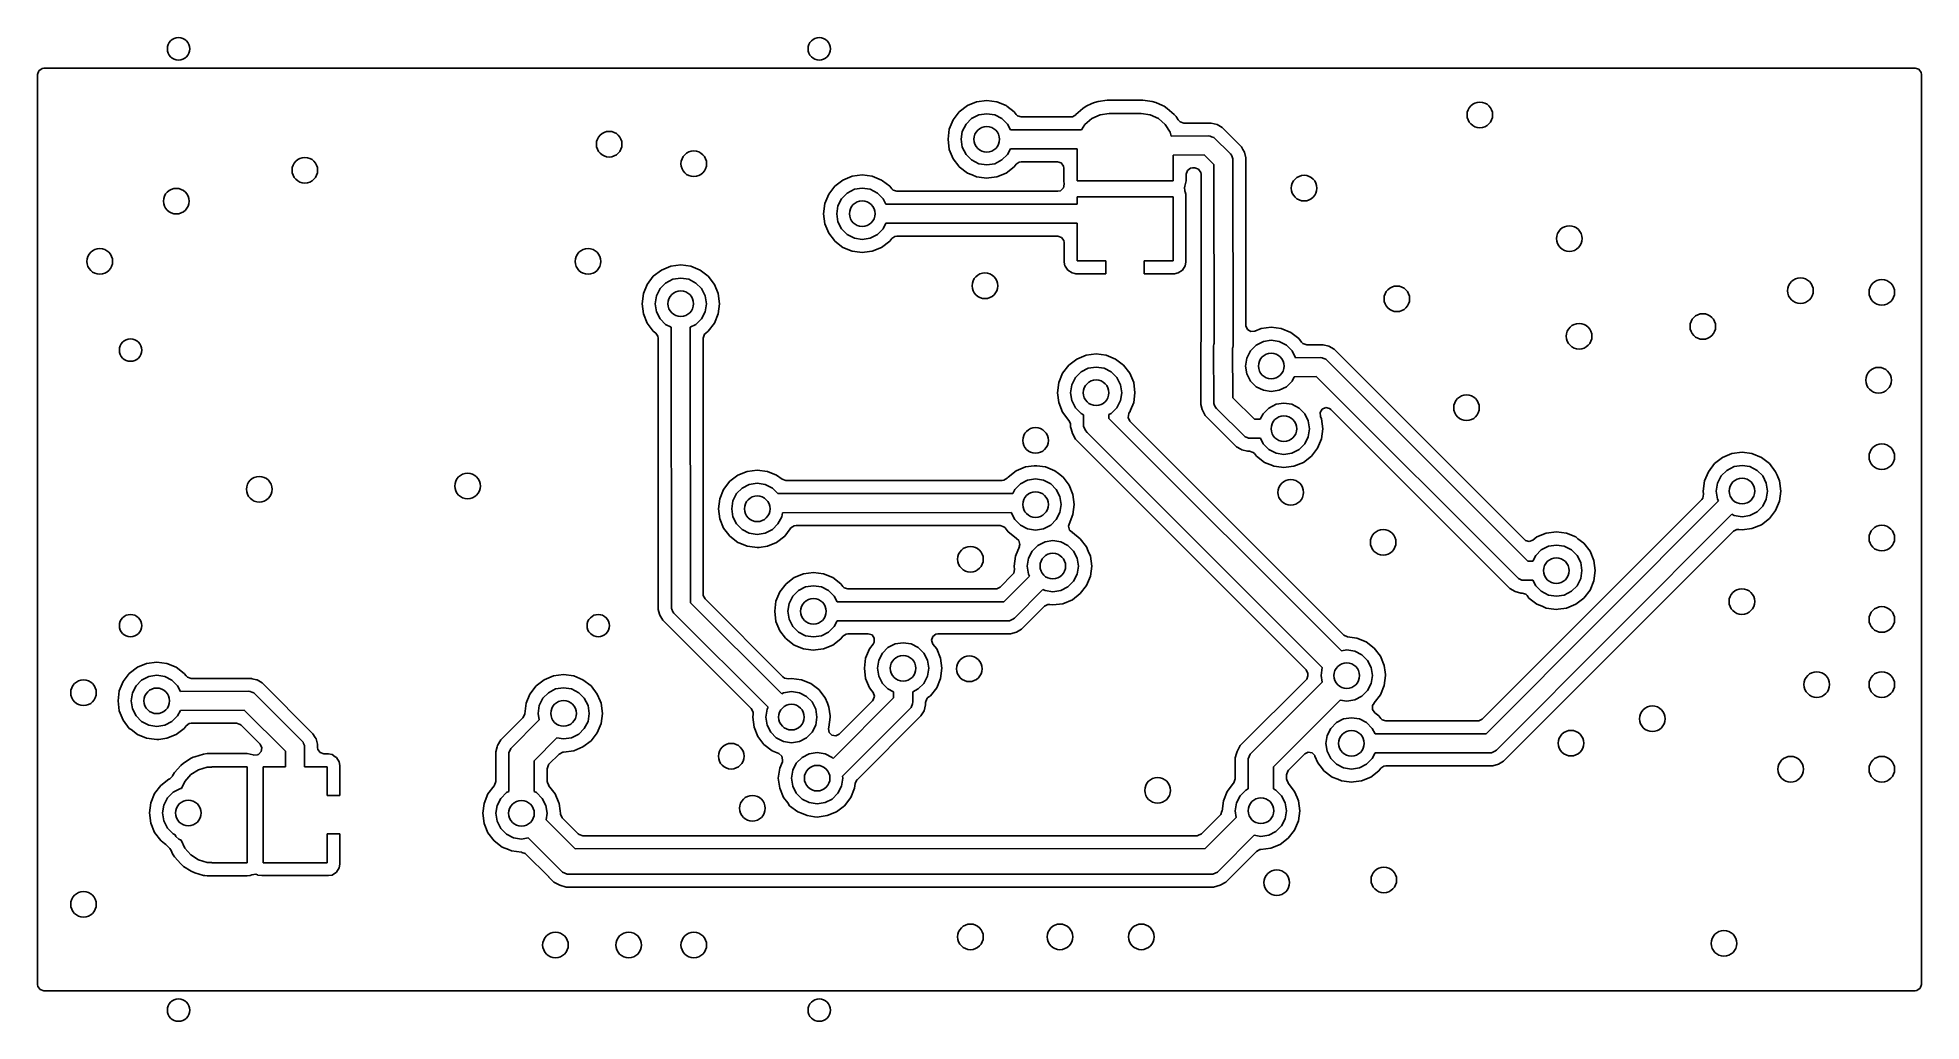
# Model space of a CAD drawing. Extents: x 4.8 to 5.96, y -4.25 to -3.64.
import ezdxf

# ---------------------------------------------------------------- set-up
doc = ezdxf.new("R2010")
doc.units = 0
doc.header["$MEASUREMENT"] = 0
doc.layers.add('BLACK', color=7, linetype='CONTINUOUS')

msp = doc.modelspace()

# ---------------------------------------------------------------- linework, layer by layer
at = {"layer": 'BLACK', "linetype": 'CONTINUOUS'}
for p, q in [((4.8018, -3.6652), (4.8026, -3.6629)), ((4.8018, -3.7507), (4.8018, -3.6652)), ((4.8026, -3.6629), (4.8045, -3.6615)), ((4.8045, -3.6615), (4.8057, -3.6613)), ((4.8057, -3.6613), (5.9554, -3.6613)), ((5.9554, -3.6613), (5.9577, -3.662)), ((5.9577, -3.662), (5.9591, -3.664)), ((5.9591, -3.664), (5.9593, -3.6652)), ((5.9593, -3.6652), (5.9593, -4.2243)), ((5.3681, -3.6881), (5.3643, -3.6931)), ((5.3731, -3.6843), (5.3681, -3.6881)), ((5.3681, -3.6881), (5.3681, -3.6881)), ((5.3788, -3.682), (5.3731, -3.6843)), ((5.3731, -3.6843), (5.3731, -3.6843)), ((5.3757, -3.6923), (5.3801, -3.69)), ((5.385, -3.6812), (5.3788, -3.682)), ((5.3788, -3.682), (5.3788, -3.682)), ((5.3801, -3.69), (5.385, -3.6893)), ((5.3912, -3.682), (5.385, -3.6812)), ((5.385, -3.6812), (5.385, -3.6812)), ((5.385, -3.6893), (5.3899, -3.69)), ((5.3899, -3.69), (5.3943, -3.6923)), ((5.3969, -3.6843), (5.3912, -3.682)), ((5.3912, -3.682), (5.3912, -3.682)), ((5.3974, -3.6847), (5.3969, -3.6843)), ((5.3969, -3.6843), (5.3969, -3.6843)), ((5.3969, -3.6843), (5.3969, -3.6843)), ((5.4019, -3.6881), (5.3974, -3.6847)), ((5.403, -3.6897), (5.4019, -3.6881)), ((5.4019, -3.6881), (5.4019, -3.6881)), ((5.4019, -3.6881), (5.4019, -3.6881)), ((5.4019, -3.6881), (5.4019, -3.6881)), ((5.4038, -3.6905), (5.403, -3.6897)), ((5.4061, -3.6912), (5.4038, -3.6905)), ((5.4367, -3.6912), (5.4061, -3.6912)), ((5.4376, -3.6911), (5.4367, -3.6912)), ((5.4397, -3.6899), (5.4376, -3.6911)), ((5.4398, -3.6897), (5.4397, -3.6899)), ((5.4441, -3.686), (5.4398, -3.6897)), ((5.4398, -3.6897), (5.4398, -3.6897)), ((5.446, -3.6847), (5.4441, -3.686)), ((5.4441, -3.686), (5.4441, -3.686)), ((5.4496, -3.6831), (5.446, -3.6847)), ((5.446, -3.6847), (5.446, -3.6847)), ((5.4495, -3.6923), (5.4546, -3.6899)), ((5.4512, -3.6824), (5.4496, -3.6831)), ((5.4534, -3.6817), (5.4512, -3.6824)), ((5.4512, -3.6824), (5.4512, -3.6824)), ((5.4512, -3.6824), (5.4512, -3.6824)), ((5.459, -3.6809), (5.4534, -3.6817)), ((5.4534, -3.6817), (5.4534, -3.6817)), ((5.4546, -3.6899), (5.4602, -3.6891)), ((5.4613, -3.6809), (5.459, -3.6809)), ((5.459, -3.6809), (5.459, -3.6809)), ((5.4602, -3.6891), (5.4798, -3.6891)), ((5.4619, -3.681), (5.4613, -3.6809)), ((5.4613, -3.6809), (5.4613, -3.6809)), ((5.4624, -3.681), (5.4619, -3.681)), ((5.4776, -3.681), (5.4624, -3.681)), ((5.4781, -3.681), (5.4776, -3.681)), ((5.4787, -3.6809), (5.4781, -3.681)), ((5.481, -3.6809), (5.4787, -3.6809)), ((5.4787, -3.6809), (5.4787, -3.6809)), ((5.4798, -3.6891), (5.4854, -3.6899)), ((5.4866, -3.6817), (5.481, -3.6809)), ((5.481, -3.6809), (5.481, -3.6809)), ((5.4854, -3.6899), (5.4905, -3.6923)), ((5.4888, -3.6824), (5.4866, -3.6817)), ((5.4866, -3.6817), (5.4866, -3.6817)), ((5.493, -3.6843), (5.4888, -3.6824)), ((5.4888, -3.6824), (5.4888, -3.6824)), ((5.4888, -3.6824), (5.4888, -3.6824)), ((5.494, -3.6847), (5.493, -3.6843)), ((5.4959, -3.686), (5.494, -3.6847)), ((5.494, -3.6847), (5.494, -3.6847)), ((5.5002, -3.6897), (5.4959, -3.686)), ((5.4959, -3.686), (5.4959, -3.686)), ((5.5013, -3.691), (5.5002, -3.6897)), ((5.5002, -3.6897), (5.5002, -3.6897)), ((5.5017, -3.6914), (5.5013, -3.691)), ((5.5027, -3.6931), (5.5017, -3.6914)), ((5.5017, -3.6914), (5.5017, -3.6914)), ((5.362, -3.6988), (5.3612, -3.705)), ((5.3643, -3.6931), (5.362, -3.6988)), ((5.362, -3.6988), (5.362, -3.6988)), ((5.3643, -3.6931), (5.3643, -3.6931)), ((5.3693, -3.705), (5.37, -3.7001)), ((5.37, -3.7001), (5.3723, -3.6957)), ((5.3723, -3.6957), (5.3757, -3.6923)), ((5.3943, -3.6923), (5.3977, -3.6957)), ((5.3977, -3.6957), (5.3995, -3.6992)), ((5.3995, -3.6992), (5.4432, -3.6991)), ((5.4432, -3.6991), (5.4453, -3.6959)), ((5.4453, -3.6959), (5.4495, -3.6923)), ((5.4905, -3.6923), (5.4947, -3.6959)), ((5.4947, -3.6959), (5.4977, -3.7006)), ((5.4977, -3.7006), (5.4984, -3.703)), ((5.4984, -3.703), (5.5212, -3.7029)), ((5.5028, -3.6932), (5.5027, -3.6931)), ((5.5038, -3.6943), (5.5028, -3.6932)), ((5.5061, -3.695), (5.5038, -3.6943)), ((5.523, -3.695), (5.5061, -3.695)), ((5.5212, -3.7029), (5.5223, -3.703)), ((5.5223, -3.703), (5.5232, -3.7034)), ((5.5265, -3.696), (5.523, -3.695)), ((5.523, -3.695), (5.523, -3.695)), ((5.5232, -3.7034), (5.5245, -3.7039)), ((5.5297, -3.6978), (5.5265, -3.696)), ((5.5415, -3.7097), (5.5297, -3.6978)), ((5.3612, -3.705), (5.3612, -3.705)), ((5.3612, -3.705), (5.362, -3.7112)), ((5.362, -3.7112), (5.362, -3.7112)), ((5.362, -3.7112), (5.3643, -3.7169)), ((5.37, -3.7099), (5.3693, -3.705)), ((5.3723, -3.7143), (5.37, -3.7099)), ((5.3757, -3.7177), (5.3723, -3.7143)), ((5.3977, -3.7143), (5.3943, -3.7177)), ((5.3995, -3.7109), (5.3977, -3.7143)), ((5.4405, -3.7108), (5.3995, -3.7109)), ((5.4405, -3.7305), (5.4405, -3.7108)), ((5.5187, -3.7146), (5.4995, -3.7147)), ((5.4995, -3.7147), (5.4995, -3.7305)), ((5.5246, -3.7205), (5.5187, -3.7146)), ((5.5245, -3.7039), (5.5347, -3.714)), ((5.5347, -3.714), (5.5354, -3.7148)), ((5.5354, -3.7148), (5.5355, -3.7151)), ((5.5355, -3.7151), (5.5363, -3.717)), ((5.5424, -3.7112), (5.5415, -3.7097)), ((5.5434, -3.7128), (5.5424, -3.7112)), ((5.5443, -3.7163), (5.5434, -3.7128)), ((5.3085, -3.7269), (5.3024, -3.7277)), ((5.3147, -3.7277), (5.3085, -3.7269)), ((5.3085, -3.7269), (5.3085, -3.7269)), ((5.3643, -3.7169), (5.3643, -3.7169)), ((5.3643, -3.7169), (5.3679, -3.7215)), ((5.3679, -3.7215), (5.3681, -3.7219)), ((5.3681, -3.7219), (5.3731, -3.7257)), ((5.3731, -3.7257), (5.3731, -3.7257)), ((5.3731, -3.7257), (5.3731, -3.7257)), ((5.3731, -3.7257), (5.376, -3.7269)), ((5.3801, -3.72), (5.3757, -3.7177)), ((5.376, -3.7269), (5.3788, -3.728)), ((5.385, -3.7207), (5.3801, -3.72)), ((5.3899, -3.72), (5.385, -3.7207)), ((5.3943, -3.7177), (5.3899, -3.72)), ((5.3912, -3.728), (5.3969, -3.7257)), ((5.3969, -3.7257), (5.4019, -3.7219)), ((5.4019, -3.7219), (5.403, -3.7203)), ((5.403, -3.7203), (5.405, -3.719)), ((5.405, -3.719), (5.4061, -3.7188)), ((5.4061, -3.7188), (5.4285, -3.7188)), ((5.4285, -3.7188), (5.4308, -3.7195)), ((5.4308, -3.7195), (5.4322, -3.7215)), ((5.4322, -3.7215), (5.4324, -3.7227)), ((5.4324, -3.7227), (5.4324, -3.7305)), ((5.5076, -3.7265), (5.5084, -3.7242)), ((5.5076, -3.7305), (5.5076, -3.7265)), ((5.5084, -3.7242), (5.5103, -3.7228)), ((5.5103, -3.7228), (5.5115, -3.7226)), ((5.5115, -3.7226), (5.5128, -3.7226)), ((5.5128, -3.7226), (5.5151, -3.7234)), ((5.5151, -3.7234), (5.5165, -3.7253)), ((5.5165, -3.7253), (5.5167, -3.7265)), ((5.5167, -3.7265), (5.5167, -3.8291)), ((5.5247, -3.8305), (5.5246, -3.7205)), ((5.5363, -3.717), (5.5364, -3.8319)), ((5.5443, -3.8193), (5.5443, -3.7163)), ((5.5443, -3.7163), (5.5443, -3.7163)), ((5.2917, -3.7338), (5.2879, -3.7388)), ((5.2966, -3.7301), (5.2917, -3.7338)), ((5.2917, -3.7338), (5.2917, -3.7338)), ((5.2958, -3.7415), (5.2993, -3.738)), ((5.3024, -3.7277), (5.2966, -3.7301)), ((5.2966, -3.7301), (5.2966, -3.7301)), ((5.2993, -3.738), (5.3037, -3.7357)), ((5.3024, -3.7277), (5.3024, -3.7277)), ((5.3037, -3.7357), (5.3085, -3.735)), ((5.3085, -3.735), (5.3134, -3.7357)), ((5.3134, -3.7357), (5.3178, -3.738)), ((5.3204, -3.7301), (5.3147, -3.7277)), ((5.3147, -3.7277), (5.3147, -3.7277)), ((5.3178, -3.738), (5.3213, -3.7415)), ((5.321, -3.7305), (5.3204, -3.7301)), ((5.3204, -3.7301), (5.3204, -3.7301)), ((5.3204, -3.7301), (5.3204, -3.7301)), ((5.3254, -3.7338), (5.321, -3.7305)), ((5.3266, -3.7354), (5.3254, -3.7338)), ((5.3254, -3.7338), (5.3254, -3.7338)), ((5.3254, -3.7338), (5.3254, -3.7338)), ((5.3254, -3.7338), (5.3254, -3.7338)), ((5.3274, -3.7362), (5.3266, -3.7354)), ((5.3297, -3.7369), (5.3274, -3.7362)), ((5.4287, -3.7369), (5.3297, -3.7369)), ((5.3788, -3.728), (5.3835, -3.7286)), ((5.3835, -3.7286), (5.385, -3.7288)), ((5.385, -3.7288), (5.3862, -3.7287)), ((5.385, -3.7288), (5.385, -3.7288)), ((5.385, -3.7288), (5.385, -3.7288)), ((5.3862, -3.7287), (5.3912, -3.728)), ((5.4304, -3.7366), (5.4287, -3.7369)), ((5.4321, -3.7349), (5.4304, -3.7366)), ((5.4326, -3.7326), (5.4321, -3.7349)), ((5.4324, -3.7305), (5.4326, -3.7326)), ((5.4995, -3.7305), (5.4405, -3.7305)), ((5.5066, -3.7345), (5.5068, -3.7342)), ((5.5068, -3.7369), (5.5066, -3.7345)), ((5.5068, -3.7338), (5.5076, -3.7305)), ((5.5068, -3.7342), (5.5068, -3.7338)), ((5.507, -3.7372), (5.5068, -3.7369)), ((5.5073, -3.7388), (5.507, -3.7372)), ((5.2855, -3.7445), (5.2847, -3.7507)), ((5.2879, -3.7388), (5.2855, -3.7445)), ((5.2855, -3.7445), (5.2855, -3.7445)), ((5.2879, -3.7388), (5.2879, -3.7388)), ((5.2928, -3.7507), (5.2935, -3.7458)), ((5.2935, -3.7458), (5.2958, -3.7415)), ((5.3213, -3.7415), (5.323, -3.7449)), ((5.323, -3.7449), (5.4405, -3.7448)), ((5.4405, -3.7448), (5.4405, -3.7403)), ((5.4405, -3.7403), (5.4995, -3.7403)), ((5.4995, -3.7403), (5.4995, -3.7797)), ((5.5074, -3.7395), (5.5073, -3.7388)), ((5.5074, -3.7805), (5.5074, -3.7395)), ((4.8018, -3.806), (4.8018, -3.7507)), ((5.2847, -3.7507), (5.2847, -3.7507)), ((5.2847, -3.7507), (5.2855, -3.7569)), ((5.2855, -3.7569), (5.2855, -3.7569)), ((5.2855, -3.7569), (5.2879, -3.7626)), ((5.2935, -3.7556), (5.2928, -3.7507)), ((5.2958, -3.76), (5.2935, -3.7556)), ((5.2993, -3.7634), (5.2958, -3.76)), ((5.3213, -3.76), (5.3178, -3.7634)), ((5.323, -3.7566), (5.3213, -3.76)), ((5.4405, -3.7565), (5.323, -3.7566)), ((5.4405, -3.7797), (5.4405, -3.7565)), ((5.2879, -3.7626), (5.2879, -3.7626)), ((5.2879, -3.7626), (5.2914, -3.7672)), ((5.2914, -3.7672), (5.2917, -3.7676)), ((5.2917, -3.7676), (5.2966, -3.7714)), ((5.2966, -3.7714), (5.3024, -3.7737)), ((5.3037, -3.7657), (5.2993, -3.7634)), ((5.3085, -3.7665), (5.3037, -3.7657)), ((5.3134, -3.7657), (5.3085, -3.7665)), ((5.3178, -3.7634), (5.3134, -3.7657)), ((5.3147, -3.7737), (5.3204, -3.7714)), ((5.3204, -3.7714), (5.3254, -3.7676)), ((5.3254, -3.7676), (5.3266, -3.766)), ((5.3266, -3.766), (5.3285, -3.7647)), ((5.3285, -3.7647), (5.3297, -3.7645)), ((5.3297, -3.7645), (5.4287, -3.7645)), ((5.4287, -3.7645), (5.431, -3.7653)), ((5.431, -3.7653), (5.4324, -3.7672)), ((5.4324, -3.7672), (5.4326, -3.7684)), ((5.4326, -3.7684), (5.4326, -3.7805)), ((5.1908, -3.783), (5.1851, -3.7853)), ((5.197, -3.7822), (5.1908, -3.783)), ((5.1908, -3.783), (5.1908, -3.783)), ((5.2032, -3.783), (5.197, -3.7822)), ((5.197, -3.7822), (5.197, -3.7822)), ((5.2089, -3.7853), (5.2032, -3.783)), ((5.2032, -3.783), (5.2032, -3.783)), ((5.3024, -3.7737), (5.307, -3.7743)), ((5.307, -3.7743), (5.3085, -3.7746)), ((5.3085, -3.7746), (5.3098, -3.7744)), ((5.3085, -3.7746), (5.3085, -3.7746)), ((5.3085, -3.7746), (5.3085, -3.7746)), ((5.3098, -3.7744), (5.3147, -3.7737)), ((5.4326, -3.7805), (5.4326, -3.7805)), ((5.4326, -3.7805), (5.433, -3.7828)), ((5.433, -3.7828), (5.433, -3.7828)), ((5.433, -3.7828), (5.4332, -3.783)), ((5.4332, -3.783), (5.4348, -3.7854)), ((5.4582, -3.7797), (5.4405, -3.7797)), ((5.4582, -3.7876), (5.4582, -3.7797)), ((5.4995, -3.7797), (5.4818, -3.7797)), ((5.4818, -3.7797), (5.4818, -3.7876)), ((5.5052, -3.7854), (5.507, -3.7828)), ((5.507, -3.7828), (5.5074, -3.7805)), ((5.1763, -3.7941), (5.174, -3.7998)), ((5.1801, -3.7891), (5.1763, -3.7941)), ((5.1763, -3.7941), (5.1763, -3.7941)), ((5.1851, -3.7853), (5.1801, -3.7891)), ((5.1801, -3.7891), (5.1801, -3.7891)), ((5.1843, -3.7967), (5.1877, -3.7933)), ((5.1851, -3.7853), (5.1851, -3.7853)), ((5.1877, -3.7933), (5.1921, -3.791)), ((5.1921, -3.791), (5.197, -3.7903)), ((5.197, -3.7903), (5.2019, -3.791)), ((5.2019, -3.791), (5.2063, -3.7933)), ((5.2063, -3.7933), (5.2097, -3.7967)), ((5.209, -3.7854), (5.2089, -3.7853)), ((5.2089, -3.7853), (5.2089, -3.7853)), ((5.2089, -3.7853), (5.2089, -3.7853)), ((5.2139, -3.7891), (5.209, -3.7854)), ((5.2177, -3.7941), (5.2139, -3.7891)), ((5.2139, -3.7891), (5.2139, -3.7891)), ((5.2139, -3.7891), (5.2139, -3.7891)), ((5.2139, -3.7891), (5.2139, -3.7891)), ((5.2139, -3.7891), (5.2139, -3.7891)), ((5.22, -3.7998), (5.2177, -3.7941)), ((5.2177, -3.7941), (5.2177, -3.7941)), ((5.4348, -3.7854), (5.4374, -3.7871)), ((5.4374, -3.7871), (5.4391, -3.7875)), ((5.4391, -3.7875), (5.4397, -3.7876)), ((5.4397, -3.7876), (5.4397, -3.7876)), ((5.4397, -3.7876), (5.4397, -3.7876)), ((5.4397, -3.7876), (5.4397, -3.7876)), ((5.4397, -3.7876), (5.4582, -3.7876)), ((5.4818, -3.7876), (5.5003, -3.7876)), ((5.5003, -3.7876), (5.5026, -3.7871)), ((5.5003, -3.7876), (5.5003, -3.7876)), ((5.5026, -3.7871), (5.5052, -3.7854)), ((4.8018, -4.05), (4.8018, -3.806)), ((5.174, -3.7998), (5.1732, -3.806)), ((5.1732, -3.806), (5.174, -3.8122)), ((5.1732, -3.806), (5.1732, -3.806)), ((5.174, -3.7998), (5.174, -3.7998)), ((5.1813, -3.806), (5.182, -3.8011)), ((5.182, -3.8109), (5.1813, -3.806)), ((5.182, -3.8011), (5.1843, -3.7967)), ((5.2097, -3.7967), (5.212, -3.8011)), ((5.212, -3.8011), (5.2127, -3.806)), ((5.2127, -3.806), (5.212, -3.8109)), ((5.2208, -3.806), (5.22, -3.7998)), ((5.22, -3.8122), (5.2208, -3.806)), ((5.174, -3.8122), (5.174, -3.8122)), ((5.174, -3.8122), (5.1763, -3.8179)), ((5.1763, -3.8179), (5.1763, -3.8179)), ((5.1763, -3.8179), (5.1801, -3.8229)), ((5.1843, -3.8153), (5.182, -3.8109)), ((5.1877, -3.8187), (5.1843, -3.8153)), ((5.1911, -3.8205), (5.1877, -3.8187)), ((5.2063, -3.8187), (5.2028, -3.8205)), ((5.2097, -3.8153), (5.2063, -3.8187)), ((5.212, -3.8109), (5.2097, -3.8153)), ((5.2139, -3.8229), (5.2177, -3.8179)), ((5.2177, -3.8179), (5.22, -3.8122)), ((5.5443, -3.8196), (5.5443, -3.8193)), ((5.1801, -3.8229), (5.1801, -3.8229)), ((5.1801, -3.8229), (5.1801, -3.8229)), ((5.1801, -3.8229), (5.1817, -3.824)), ((5.1817, -3.824), (5.183, -3.826)), ((5.183, -3.826), (5.1832, -3.8271)), ((5.1832, -3.8271), (5.1832, -3.9938)), ((5.1912, -3.9932), (5.1911, -3.8205)), ((5.2028, -3.8205), (5.2029, -3.9897)), ((5.2108, -3.8271), (5.2115, -3.8248)), ((5.2108, -3.9847), (5.2108, -3.8271)), ((5.2115, -3.8248), (5.2123, -3.824)), ((5.2123, -3.824), (5.2139, -3.8229)), ((5.5166, -3.8301), (5.5165, -3.8302)), ((5.5165, -3.8302), (5.5165, -3.868)), ((5.5167, -3.8291), (5.5166, -3.8301)), ((5.5244, -3.832), (5.5245, -3.8309)), ((5.5245, -3.8309), (5.5247, -3.8305)), ((5.5452, -3.8218), (5.5443, -3.8196)), ((5.5473, -3.8231), (5.5452, -3.8218)), ((5.5497, -3.8229), (5.5473, -3.8231)), ((5.5537, -3.8212), (5.5497, -3.8229)), ((5.5506, -3.8315), (5.555, -3.8293)), ((5.5598, -3.8204), (5.5537, -3.8212)), ((5.5537, -3.8212), (5.5537, -3.8212)), ((5.555, -3.8293), (5.5598, -3.8285)), ((5.566, -3.8212), (5.5598, -3.8204)), ((5.5598, -3.8204), (5.5598, -3.8204)), ((5.5598, -3.8285), (5.5647, -3.8293)), ((5.5647, -3.8293), (5.5691, -3.8315)), ((5.5718, -3.8236), (5.566, -3.8212)), ((5.566, -3.8212), (5.566, -3.8212)), ((5.5767, -3.8274), (5.5718, -3.8236)), ((5.5784, -3.8296), (5.5767, -3.8274)), ((5.5767, -3.8274), (5.5767, -3.8274)), ((5.5767, -3.8274), (5.5767, -3.8274)), ((5.5785, -3.8297), (5.5784, -3.8296)), ((5.5793, -3.8305), (5.5785, -3.8297)), ((5.5816, -3.8312), (5.5793, -3.8305)), ((5.4403, -3.84), (5.4354, -3.8438)), ((5.4461, -3.8376), (5.4403, -3.84)), ((5.4403, -3.84), (5.4403, -3.84)), ((5.4522, -3.8368), (5.4461, -3.8376)), ((5.4461, -3.8376), (5.4461, -3.8376)), ((5.4584, -3.8376), (5.4522, -3.8368)), ((5.4522, -3.8368), (5.4522, -3.8368)), ((5.4642, -3.84), (5.4584, -3.8376)), ((5.4584, -3.8376), (5.4584, -3.8376)), ((5.4691, -3.8438), (5.4642, -3.84)), ((5.5245, -3.8673), (5.5244, -3.832)), ((5.5363, -3.833), (5.5361, -3.8334)), ((5.5361, -3.8334), (5.5362, -3.8639)), ((5.5364, -3.8319), (5.5363, -3.833)), ((5.5441, -3.8443), (5.5449, -3.8394)), ((5.5449, -3.8394), (5.5471, -3.835)), ((5.5471, -3.835), (5.5506, -3.8315)), ((5.5691, -3.8315), (5.5726, -3.835)), ((5.5726, -3.835), (5.5747, -3.8392)), ((5.5747, -3.8392), (5.59, -3.8391)), ((5.5918, -3.8312), (5.5816, -3.8312)), ((5.59, -3.8391), (5.5912, -3.8392)), ((5.5912, -3.8392), (5.5916, -3.8394)), ((5.5916, -3.8394), (5.5933, -3.8401)), ((5.5953, -3.8321), (5.5918, -3.8312)), ((5.5918, -3.8312), (5.5918, -3.8312)), ((5.5933, -3.8401), (5.7175, -3.9642)), ((5.5985, -3.834), (5.5953, -3.8321)), ((5.6584, -3.8939), (5.5985, -3.834)), ((5.4316, -3.8487), (5.4292, -3.8545)), ((5.4354, -3.8438), (5.4316, -3.8487)), ((5.4316, -3.8487), (5.4316, -3.8487)), ((5.4354, -3.8438), (5.4354, -3.8438)), ((5.4373, -3.8558), (5.4395, -3.8514)), ((5.4395, -3.8514), (5.443, -3.8479)), ((5.443, -3.8479), (5.4474, -3.8457)), ((5.4474, -3.8457), (5.4522, -3.8449)), ((5.4522, -3.8449), (5.4571, -3.8457)), ((5.4571, -3.8457), (5.4615, -3.8479)), ((5.4615, -3.8479), (5.465, -3.8514)), ((5.465, -3.8514), (5.4672, -3.8558)), ((5.4729, -3.8487), (5.4691, -3.8438)), ((5.4691, -3.8438), (5.4691, -3.8438)), ((5.4691, -3.8438), (5.4691, -3.8438)), ((5.4691, -3.8438), (5.4691, -3.8438)), ((5.4691, -3.8438), (5.4691, -3.8438)), ((5.4753, -3.8545), (5.4729, -3.8487)), ((5.4729, -3.8487), (5.4729, -3.8487)), ((5.5449, -3.8491), (5.5441, -3.8443)), ((5.5471, -3.8535), (5.5449, -3.8491)), ((5.5506, -3.857), (5.5471, -3.8535)), ((5.5726, -3.8535), (5.5691, -3.857)), ((5.5739, -3.8509), (5.5726, -3.8535)), ((5.5875, -3.8508), (5.5739, -3.8509)), ((5.7117, -3.9749), (5.5875, -3.8508)), ((5.4292, -3.8545), (5.4284, -3.8607)), ((5.4284, -3.8607), (5.4284, -3.8607)), ((5.4284, -3.8607), (5.4292, -3.8668)), ((5.4292, -3.8545), (5.4292, -3.8545)), ((5.4365, -3.8607), (5.4373, -3.8558)), ((5.4373, -3.8655), (5.4365, -3.8607)), ((5.4395, -3.8699), (5.4373, -3.8655)), ((5.4672, -3.8655), (5.465, -3.8699)), ((5.4672, -3.8558), (5.468, -3.8607)), ((5.468, -3.8607), (5.4672, -3.8655)), ((5.4761, -3.8607), (5.4753, -3.8545)), ((5.4753, -3.8668), (5.4761, -3.8607)), ((5.5362, -3.8639), (5.5495, -3.877)), ((5.555, -3.8592), (5.5506, -3.857)), ((5.5598, -3.86), (5.555, -3.8592)), ((5.5647, -3.8592), (5.5598, -3.86)), ((5.5691, -3.857), (5.5647, -3.8592)), ((5.4292, -3.8668), (5.4292, -3.8668)), ((5.4292, -3.8668), (5.4316, -3.8726)), ((5.4316, -3.8726), (5.4316, -3.8726)), ((5.4316, -3.8726), (5.4355, -3.8777)), ((5.443, -3.8734), (5.4395, -3.8699)), ((5.4445, -3.8742), (5.443, -3.8734)), ((5.4445, -3.8812), (5.4445, -3.8742)), ((5.4615, -3.8734), (5.4601, -3.8741)), ((5.4601, -3.8741), (5.4601, -3.8766)), ((5.4601, -3.8766), (5.603, -4.0192)), ((5.465, -3.8699), (5.4615, -3.8734)), ((5.4719, -3.8759), (5.4723, -3.8735)), ((5.473, -3.8781), (5.4719, -3.8759)), ((5.4723, -3.8735), (5.4726, -3.8729)), ((5.4726, -3.8729), (5.4729, -3.8726)), ((5.4729, -3.8726), (5.4733, -3.8715)), ((5.4733, -3.8715), (5.4753, -3.8668)), ((5.4753, -3.8668), (5.4753, -3.8668)), ((5.5165, -3.868), (5.5173, -3.8709)), ((5.5173, -3.8709), (5.5175, -3.8715)), ((5.5175, -3.8715), (5.5175, -3.8715)), ((5.5175, -3.8715), (5.5193, -3.8746)), ((5.5193, -3.8746), (5.5193, -3.8746)), ((5.5193, -3.8746), (5.5385, -3.8939)), ((5.5248, -3.868), (5.5245, -3.8673)), ((5.5254, -3.8694), (5.5248, -3.868)), ((5.5262, -3.8703), (5.5254, -3.8694)), ((5.5437, -3.8877), (5.5262, -3.8703)), ((5.5495, -3.877), (5.5531, -3.877)), ((5.5531, -3.877), (5.5549, -3.8736)), ((5.5549, -3.8736), (5.5584, -3.8701)), ((5.5584, -3.8701), (5.5628, -3.8678)), ((5.5628, -3.8678), (5.5676, -3.8671)), ((5.5676, -3.8671), (5.5725, -3.8678)), ((5.5725, -3.8678), (5.5769, -3.8701)), ((5.5769, -3.8701), (5.5804, -3.8736)), ((5.5804, -3.8736), (5.5826, -3.878)), ((5.5899, -3.8728), (5.5911, -3.8707)), ((5.5901, -3.8752), (5.5899, -3.8728)), ((5.5907, -3.8767), (5.5901, -3.8752)), ((5.5915, -3.8828), (5.5907, -3.8767)), ((5.5907, -3.8767), (5.5907, -3.8767)), ((5.5911, -3.8707), (5.5934, -3.8698)), ((5.5934, -3.8698), (5.5957, -3.8704)), ((5.5957, -3.8704), (5.5964, -3.8709)), ((5.5964, -3.8709), (5.7065, -3.981)), ((5.4355, -3.8777), (5.4355, -3.8778)), ((5.4355, -3.8778), (5.4364, -3.8796)), ((5.4364, -3.8796), (5.4365, -3.8802)), ((5.4365, -3.8802), (5.4365, -3.8817)), ((5.4365, -3.8817), (5.4368, -3.8828)), ((5.4368, -3.8828), (5.4376, -3.8857)), ((5.4376, -3.8857), (5.4396, -3.8893)), ((5.4457, -3.884), (5.4445, -3.8812)), ((5.4467, -3.8852), (5.4457, -3.884)), ((5.5912, -4.0296), (5.4467, -3.8852)), ((5.6045, -4.0096), (5.473, -3.8781)), ((5.545, -3.8883), (5.5437, -3.8877)), ((5.5458, -3.8886), (5.545, -3.8883)), ((5.547, -3.8887), (5.5458, -3.8886)), ((5.5532, -3.8887), (5.547, -3.8887)), ((5.5549, -3.8921), (5.5532, -3.8887)), ((5.5826, -3.8877), (5.5804, -3.8921)), ((5.5826, -3.878), (5.5834, -3.8828)), ((5.5834, -3.8828), (5.5826, -3.8877)), ((5.5883, -3.8947), (5.5907, -3.889)), ((5.5907, -3.889), (5.5915, -3.8828)), ((5.4396, -3.8893), (5.4396, -3.8893)), ((5.4396, -3.8893), (5.4396, -3.8893)), ((5.4396, -3.8893), (5.4396, -3.8893)), ((5.4396, -3.8893), (5.5114, -3.9611)), ((5.5385, -3.8939), (5.5385, -3.8939)), ((5.5385, -3.8939), (5.5412, -3.8954)), ((5.5412, -3.8954), (5.5412, -3.8954)), ((5.5412, -3.8954), (5.5417, -3.8957)), ((5.5417, -3.8957), (5.5452, -3.8966)), ((5.5452, -3.8966), (5.5465, -3.8966)), ((5.5465, -3.8966), (5.5488, -3.8974)), ((5.5488, -3.8974), (5.5496, -3.8981)), ((5.5496, -3.8981), (5.5508, -3.8997)), ((5.5508, -3.8997), (5.5557, -3.9035)), ((5.5584, -3.8956), (5.5549, -3.8921)), ((5.5628, -3.8978), (5.5584, -3.8956)), ((5.5676, -3.8986), (5.5628, -3.8978)), ((5.5725, -3.8978), (5.5676, -3.8986)), ((5.5769, -3.8956), (5.5725, -3.8978)), ((5.5804, -3.8921), (5.5769, -3.8956)), ((5.5796, -3.9035), (5.5845, -3.8997)), ((5.5845, -3.8997), (5.5883, -3.8947)), ((5.7154, -3.9509), (5.6584, -3.8939)), ((5.8371, -3.9005), (5.8322, -3.9042)), ((5.8429, -3.8981), (5.8371, -3.9005)), ((5.8371, -3.9005), (5.8371, -3.9005)), ((5.8491, -3.8973), (5.8429, -3.8981)), ((5.8429, -3.8981), (5.8429, -3.8981)), ((5.8552, -3.8981), (5.8491, -3.8973)), ((5.8491, -3.8973), (5.8491, -3.8973)), ((5.861, -3.9005), (5.8552, -3.8981)), ((5.8552, -3.8981), (5.8552, -3.8981)), ((5.8659, -3.9042), (5.861, -3.9005)), ((5.2321, -3.9113), (5.2271, -3.9151)), ((5.2378, -3.909), (5.2321, -3.9113)), ((5.2321, -3.9113), (5.2321, -3.9113)), ((5.244, -3.9082), (5.2378, -3.909)), ((5.2378, -3.909), (5.2378, -3.909)), ((5.2502, -3.909), (5.244, -3.9082)), ((5.244, -3.9082), (5.244, -3.9082)), ((5.2559, -3.9113), (5.2502, -3.909)), ((5.2502, -3.909), (5.2502, -3.909)), ((5.2592, -3.9139), (5.2559, -3.9113)), ((5.2559, -3.9113), (5.2559, -3.9113)), ((5.2559, -3.9113), (5.2559, -3.9113)), ((5.4031, -3.9087), (5.3981, -3.9125)), ((5.4088, -3.9063), (5.4031, -3.9087)), ((5.4031, -3.9087), (5.4031, -3.9087)), ((5.4142, -3.9056), (5.4088, -3.9063)), ((5.4088, -3.9063), (5.4088, -3.9063)), ((5.415, -3.9057), (5.4142, -3.9056)), ((5.4158, -3.9056), (5.415, -3.9057)), ((5.4212, -3.9063), (5.4158, -3.9056)), ((5.4269, -3.9087), (5.4212, -3.9063)), ((5.4212, -3.9063), (5.4212, -3.9063)), ((5.4291, -3.9103), (5.4269, -3.9087)), ((5.4269, -3.9087), (5.4269, -3.9087)), ((5.4269, -3.9087), (5.4269, -3.9087)), ((5.4319, -3.9125), (5.4291, -3.9103)), ((5.5557, -3.9035), (5.5557, -3.9035)), ((5.5557, -3.9035), (5.5557, -3.9035)), ((5.5557, -3.9035), (5.5606, -3.9055)), ((5.5606, -3.9055), (5.5615, -3.9059)), ((5.5615, -3.9059), (5.5661, -3.9065)), ((5.5661, -3.9065), (5.5676, -3.9067)), ((5.5676, -3.9067), (5.5689, -3.9065)), ((5.5676, -3.9067), (5.5676, -3.9067)), ((5.5676, -3.9067), (5.5676, -3.9067)), ((5.5689, -3.9065), (5.5738, -3.9059)), ((5.5738, -3.9059), (5.5796, -3.9035)), ((5.8284, -3.9092), (5.826, -3.9149)), ((5.8322, -3.9042), (5.8284, -3.9092)), ((5.8284, -3.9092), (5.8284, -3.9092)), ((5.8322, -3.9042), (5.8322, -3.9042)), ((5.8341, -3.9162), (5.8363, -3.9118)), ((5.8363, -3.9118), (5.8398, -3.9084)), ((5.8398, -3.9084), (5.8442, -3.9061)), ((5.8442, -3.9061), (5.8491, -3.9054)), ((5.8491, -3.9054), (5.8539, -3.9061)), ((5.8539, -3.9061), (5.8583, -3.9084)), ((5.8583, -3.9084), (5.8618, -3.9118)), ((5.8618, -3.9118), (5.864, -3.9162)), ((5.8697, -3.9092), (5.8659, -3.9042)), ((5.8659, -3.9042), (5.8659, -3.9042)), ((5.8659, -3.9042), (5.8659, -3.9042)), ((5.8659, -3.9042), (5.8659, -3.9042)), ((5.8659, -3.9042), (5.8659, -3.9042)), ((5.8706, -3.9113), (5.8697, -3.9092)), ((5.8697, -3.9092), (5.8697, -3.9092)), ((5.8721, -3.9149), (5.8706, -3.9113)), ((5.2233, -3.9201), (5.221, -3.9258)), ((5.2271, -3.9151), (5.2233, -3.9201)), ((5.2233, -3.9201), (5.2233, -3.9201)), ((5.2271, -3.9151), (5.2271, -3.9151)), ((5.229, -3.9271), (5.2313, -3.9227)), ((5.2313, -3.9227), (5.2347, -3.9193)), ((5.2347, -3.9193), (5.2391, -3.917)), ((5.2391, -3.917), (5.244, -3.9163)), ((5.244, -3.9163), (5.2489, -3.917)), ((5.2489, -3.917), (5.2533, -3.9193)), ((5.2533, -3.9193), (5.2567, -3.9227)), ((5.2567, -3.9227), (5.401, -3.9226)), ((5.2593, -3.9139), (5.2592, -3.9139)), ((5.2616, -3.9147), (5.2593, -3.9139)), ((5.3945, -3.9147), (5.2616, -3.9147)), ((5.3956, -3.9145), (5.3945, -3.9147)), ((5.3976, -3.9131), (5.3956, -3.9145)), ((5.3981, -3.9125), (5.3976, -3.9131)), ((5.3981, -3.9125), (5.3981, -3.9125)), ((5.401, -3.9226), (5.4023, -3.9201)), ((5.4023, -3.9201), (5.4057, -3.9166)), ((5.4057, -3.9166), (5.4101, -3.9144)), ((5.4101, -3.9144), (5.415, -3.9136)), ((5.415, -3.9136), (5.4199, -3.9144)), ((5.4199, -3.9144), (5.4243, -3.9166)), ((5.4243, -3.9166), (5.4277, -3.9201)), ((5.4277, -3.9201), (5.43, -3.9245)), ((5.4357, -3.9174), (5.4319, -3.9125)), ((5.4319, -3.9125), (5.4319, -3.9125)), ((5.4319, -3.9125), (5.4319, -3.9125)), ((5.4319, -3.9125), (5.4319, -3.9125)), ((5.4319, -3.9125), (5.4319, -3.9125)), ((5.438, -3.9232), (5.4357, -3.9174)), ((5.4357, -3.9174), (5.4357, -3.9174)), ((5.4388, -3.9294), (5.438, -3.9232)), ((5.8255, -3.923), (5.825, -3.9254)), ((5.826, -3.9149), (5.8252, -3.9211)), ((5.8252, -3.9211), (5.8252, -3.9211)), ((5.8252, -3.9211), (5.8255, -3.923)), ((5.826, -3.9149), (5.826, -3.9149)), ((5.8333, -3.9211), (5.8341, -3.9162)), ((5.8341, -3.926), (5.8333, -3.9211)), ((5.864, -3.9162), (5.8648, -3.9211)), ((5.8648, -3.9211), (5.864, -3.926)), ((5.8729, -3.9211), (5.8721, -3.9149)), ((5.8721, -3.9273), (5.8729, -3.9211)), ((5.221, -3.9258), (5.2202, -3.932)), ((5.2202, -3.932), (5.2202, -3.932)), ((5.2202, -3.932), (5.221, -3.9382)), ((5.221, -3.9258), (5.221, -3.9258)), ((5.2283, -3.932), (5.229, -3.9271)), ((5.229, -3.9369), (5.2283, -3.932)), ((5.2594, -3.9344), (5.259, -3.9369)), ((5.4001, -3.9343), (5.2594, -3.9344)), ((5.4023, -3.9386), (5.4001, -3.9343)), ((5.43, -3.9342), (5.4277, -3.9386)), ((5.43, -3.9245), (5.4307, -3.9294)), ((5.4307, -3.9294), (5.43, -3.9342)), ((5.438, -3.9355), (5.4388, -3.9294)), ((5.8244, -3.9263), (5.6895, -4.0612)), ((5.6918, -4.0702), (5.8347, -3.9271)), ((5.825, -3.9254), (5.8244, -3.9263)), ((5.8347, -3.9271), (5.8341, -3.926)), ((5.8583, -3.9338), (5.8539, -3.9361)), ((5.8618, -3.9304), (5.8583, -3.9338)), ((5.864, -3.926), (5.8618, -3.9304)), ((5.8659, -3.938), (5.8697, -3.933)), ((5.8697, -3.933), (5.8721, -3.9273)), ((5.221, -3.9382), (5.221, -3.9382)), ((5.221, -3.9382), (5.2233, -3.9439)), ((5.2233, -3.9439), (5.2233, -3.9439)), ((5.2233, -3.9439), (5.2257, -3.947)), ((5.2313, -3.9413), (5.229, -3.9369)), ((5.2347, -3.9447), (5.2313, -3.9413)), ((5.2391, -3.947), (5.2347, -3.9447)), ((5.2533, -3.9447), (5.2489, -3.947)), ((5.2567, -3.9413), (5.2533, -3.9447)), ((5.259, -3.9369), (5.2567, -3.9413)), ((5.2609, -3.9489), (5.2643, -3.9444)), ((5.2643, -3.9444), (5.2647, -3.9438)), ((5.2647, -3.9438), (5.2667, -3.9424)), ((5.2667, -3.9424), (5.2678, -3.9423)), ((5.2678, -3.9423), (5.3932, -3.9423)), ((5.3932, -3.9423), (5.3955, -3.943)), ((5.3955, -3.943), (5.3963, -3.9438)), ((5.3963, -3.9438), (5.3981, -3.9462)), ((5.3981, -3.9462), (5.3981, -3.9462)), ((5.3981, -3.9462), (5.3981, -3.9462)), ((5.3981, -3.9462), (5.4031, -3.95)), ((5.4057, -3.9421), (5.4023, -3.9386)), ((5.4101, -3.9443), (5.4057, -3.9421)), ((5.415, -3.9451), (5.4101, -3.9443)), ((5.4199, -3.9443), (5.415, -3.9451)), ((5.4243, -3.9421), (5.4199, -3.9443)), ((5.4277, -3.9386), (5.4243, -3.9421)), ((5.4353, -3.9427), (5.4356, -3.9415)), ((5.4358, -3.9451), (5.4353, -3.9427)), ((5.4356, -3.9415), (5.438, -3.9355)), ((5.4356, -3.9415), (5.4356, -3.9415)), ((5.4374, -3.9464), (5.4358, -3.9451)), ((5.4373, -3.9465), (5.4374, -3.9464)), ((5.4376, -3.9466), (5.4373, -3.9465)), ((5.4425, -3.9504), (5.4376, -3.9466)), ((5.438, -3.9355), (5.438, -3.9355)), ((5.8429, -3.9354), (5.6982, -4.0803)), ((5.7025, -4.0871), (5.8439, -3.9458)), ((5.735, -3.9462), (5.7288, -3.947)), ((5.7412, -3.947), (5.735, -3.9462)), ((5.735, -3.9462), (5.735, -3.9462)), ((5.8442, -3.9361), (5.8429, -3.9354)), ((5.8439, -3.9458), (5.846, -3.9447)), ((5.8491, -3.9369), (5.8442, -3.9361)), ((5.846, -3.9447), (5.8471, -3.9447)), ((5.8471, -3.9447), (5.8491, -3.9449)), ((5.8539, -3.9361), (5.8491, -3.9369)), ((5.8491, -3.9449), (5.8552, -3.9441)), ((5.8552, -3.9441), (5.861, -3.9418)), ((5.861, -3.9418), (5.8659, -3.938)), ((5.2257, -3.947), (5.2271, -3.9489)), ((5.2271, -3.9489), (5.2321, -3.9527)), ((5.2321, -3.9527), (5.2321, -3.9527)), ((5.2321, -3.9527), (5.2321, -3.9527)), ((5.2321, -3.9527), (5.2333, -3.9531)), ((5.2333, -3.9531), (5.2378, -3.955)), ((5.2378, -3.955), (5.2425, -3.9556)), ((5.244, -3.9477), (5.2391, -3.947)), ((5.2425, -3.9556), (5.244, -3.9558)), ((5.2489, -3.947), (5.244, -3.9477)), ((5.244, -3.9558), (5.2452, -3.9557)), ((5.244, -3.9558), (5.244, -3.9558)), ((5.244, -3.9558), (5.244, -3.9558)), ((5.2452, -3.9557), (5.2502, -3.955)), ((5.2502, -3.955), (5.2559, -3.9527)), ((5.2559, -3.9527), (5.2609, -3.9489)), ((5.4051, -3.9551), (5.4026, -3.9611)), ((5.4031, -3.95), (5.4033, -3.9501)), ((5.4033, -3.9501), (5.4033, -3.9502)), ((5.4033, -3.9502), (5.4048, -3.9515)), ((5.4048, -3.9515), (5.4054, -3.9539)), ((5.4054, -3.9539), (5.405, -3.9551)), ((5.405, -3.9551), (5.4051, -3.9551)), ((5.4107, -3.9624), (5.4129, -3.958)), ((5.4129, -3.958), (5.4164, -3.9545)), ((5.4164, -3.9545), (5.4208, -3.9523)), ((5.4208, -3.9523), (5.4256, -3.9515)), ((5.4256, -3.9515), (5.4305, -3.9523)), ((5.4305, -3.9523), (5.4349, -3.9545)), ((5.4349, -3.9545), (5.4384, -3.958)), ((5.4384, -3.958), (5.4406, -3.9624)), ((5.4463, -3.9553), (5.4425, -3.9504)), ((5.4425, -3.9504), (5.4425, -3.9504)), ((5.4425, -3.9504), (5.4425, -3.9504)), ((5.4425, -3.9504), (5.4425, -3.9504)), ((5.4425, -3.9504), (5.4425, -3.9504)), ((5.4474, -3.9581), (5.4463, -3.9553)), ((5.4463, -3.9553), (5.4463, -3.9553)), ((5.4487, -3.9611), (5.4474, -3.9581)), ((5.716, -3.9514), (5.7154, -3.9509)), ((5.7183, -3.9521), (5.716, -3.9514)), ((5.7206, -3.9513), (5.7183, -3.9521)), ((5.7231, -3.9493), (5.7206, -3.9513)), ((5.7223, -3.9607), (5.7257, -3.9573)), ((5.7288, -3.947), (5.7231, -3.9493)), ((5.7257, -3.9573), (5.7301, -3.955)), ((5.7288, -3.947), (5.7288, -3.947)), ((5.7301, -3.955), (5.735, -3.9543)), ((5.735, -3.9543), (5.7399, -3.955)), ((5.7399, -3.955), (5.7443, -3.9573)), ((5.7469, -3.9493), (5.7412, -3.947)), ((5.7412, -3.947), (5.7412, -3.947)), ((5.7443, -3.9573), (5.7477, -3.9607)), ((5.7483, -3.9504), (5.7469, -3.9493)), ((5.7469, -3.9493), (5.7469, -3.9493)), ((5.7469, -3.9493), (5.7469, -3.9493)), ((5.7519, -3.9531), (5.7483, -3.9504)), ((5.7557, -3.9581), (5.7519, -3.9531)), ((5.7519, -3.9531), (5.7519, -3.9531)), ((5.7519, -3.9531), (5.7519, -3.9531)), ((5.7519, -3.9531), (5.7519, -3.9531)), ((5.7519, -3.9531), (5.7519, -3.9531)), ((5.758, -3.9638), (5.7557, -3.9581)), ((5.7557, -3.9581), (5.7557, -3.9581)), ((5.402, -3.9692), (5.4016, -3.9715)), ((5.4026, -3.9611), (5.4018, -3.9672)), ((5.4018, -3.9672), (5.4018, -3.9672)), ((5.4018, -3.9672), (5.402, -3.9692)), ((5.4026, -3.9611), (5.4026, -3.9611)), ((5.4099, -3.9672), (5.4107, -3.9624)), ((5.4107, -3.9721), (5.4099, -3.9672)), ((5.4406, -3.9624), (5.4414, -3.9672)), ((5.4414, -3.9672), (5.4406, -3.9721)), ((5.4495, -3.9672), (5.4487, -3.9611)), ((5.4487, -3.9734), (5.4495, -3.9672)), ((5.5114, -3.9611), (5.5813, -4.031)), ((5.7175, -3.9642), (5.7205, -3.9642)), ((5.7205, -3.9642), (5.7223, -3.9607)), ((5.7477, -3.9607), (5.75, -3.9651)), ((5.75, -3.9651), (5.7507, -3.97)), ((5.7507, -3.97), (5.75, -3.9749)), ((5.7588, -3.97), (5.758, -3.9638)), ((5.758, -3.9762), (5.7588, -3.97)), ((5.2617, -3.9781), (5.2579, -3.9831)), ((5.2666, -3.9743), (5.2617, -3.9781)), ((5.2617, -3.9781), (5.2617, -3.9781)), ((5.2724, -3.972), (5.2666, -3.9743)), ((5.2666, -3.9743), (5.2666, -3.9743)), ((5.2693, -3.9823), (5.2737, -3.98)), ((5.2785, -3.9712), (5.2724, -3.972)), ((5.2724, -3.972), (5.2724, -3.972)), ((5.2737, -3.98), (5.2785, -3.9793)), ((5.2847, -3.972), (5.2785, -3.9712)), ((5.2785, -3.9712), (5.2785, -3.9712)), ((5.2785, -3.9793), (5.2834, -3.98)), ((5.2834, -3.98), (5.2878, -3.9823)), ((5.2904, -3.9743), (5.2847, -3.972)), ((5.2847, -3.972), (5.2847, -3.972)), ((5.2954, -3.9781), (5.2904, -3.9743)), ((5.2966, -3.9797), (5.2954, -3.9781)), ((5.2954, -3.9781), (5.2954, -3.9781)), ((5.2954, -3.9781), (5.2954, -3.9781)), ((5.2954, -3.9781), (5.2954, -3.9781)), ((5.2974, -3.9805), (5.2966, -3.9797)), ((5.2997, -3.9812), (5.2974, -3.9805)), ((5.3905, -3.9812), (5.2997, -3.9812)), ((5.3911, -3.9812), (5.3905, -3.9812)), ((5.3933, -3.9801), (5.3911, -3.9812)), ((5.4009, -3.9724), (5.3933, -3.9801)), ((5.3956, -3.9891), (5.4113, -3.9733)), ((5.4016, -3.9715), (5.4009, -3.9724)), ((5.4195, -3.9816), (5.402, -3.9992)), ((5.4113, -3.9733), (5.4107, -3.9721)), ((5.4208, -3.9822), (5.4195, -3.9816)), ((5.4349, -3.98), (5.4305, -3.9822)), ((5.4384, -3.9765), (5.4349, -3.98)), ((5.4406, -3.9721), (5.4384, -3.9765)), ((5.4425, -3.9841), (5.4463, -3.9792)), ((5.4463, -3.9792), (5.4487, -3.9734)), ((5.7065, -3.981), (5.7097, -3.9829)), ((5.713, -3.9754), (5.7117, -3.9749)), ((5.7138, -3.9758), (5.713, -3.9754)), ((5.715, -3.9759), (5.7138, -3.9758)), ((5.7205, -3.9759), (5.715, -3.9759)), ((5.7223, -3.9793), (5.7205, -3.9759)), ((5.7257, -3.9827), (5.7223, -3.9793)), ((5.7477, -3.9793), (5.7443, -3.9827)), ((5.75, -3.9749), (5.7477, -3.9793)), ((5.7557, -3.9819), (5.758, -3.9762)), ((5.1914, -3.9937), (5.1912, -3.9932)), ((5.2029, -3.9897), (5.259, -4.0456)), ((5.2108, -3.9853), (5.2108, -3.9847)), ((5.2119, -3.9874), (5.2108, -3.9853)), ((5.2598, -4.0353), (5.2119, -3.9874)), ((5.2555, -3.9888), (5.2547, -3.995)), ((5.2579, -3.9831), (5.2555, -3.9888)), ((5.2555, -3.9888), (5.2555, -3.9888)), ((5.2579, -3.9831), (5.2579, -3.9831)), ((5.2628, -3.995), (5.2635, -3.9901)), ((5.2635, -3.9901), (5.2658, -3.9857)), ((5.2658, -3.9857), (5.2693, -3.9823)), ((5.2878, -3.9823), (5.2913, -3.9857)), ((5.2913, -3.9857), (5.293, -3.9892)), ((5.293, -3.9892), (5.3956, -3.9891)), ((5.4063, -4.006), (5.4204, -3.9919)), ((5.4204, -3.9919), (5.4226, -3.9908)), ((5.4256, -3.983), (5.4208, -3.9822)), ((5.4226, -3.9908), (5.4237, -3.9908)), ((5.4237, -3.9908), (5.4256, -3.9911)), ((5.4305, -3.9822), (5.4256, -3.983)), ((5.4256, -3.9911), (5.4318, -3.9903)), ((5.4318, -3.9903), (5.4376, -3.9879)), ((5.4376, -3.9879), (5.4425, -3.9841)), ((5.7097, -3.9829), (5.7132, -3.9838)), ((5.7132, -3.9838), (5.7139, -3.9838)), ((5.7139, -3.9838), (5.7162, -3.9845)), ((5.7162, -3.9845), (5.717, -3.9853)), ((5.717, -3.9853), (5.7181, -3.9869)), ((5.7181, -3.9869), (5.7231, -3.9907)), ((5.7231, -3.9907), (5.7231, -3.9907)), ((5.7231, -3.9907), (5.7231, -3.9907)), ((5.7231, -3.9907), (5.7262, -3.9919)), ((5.7301, -3.985), (5.7257, -3.9827)), ((5.7262, -3.9919), (5.7288, -3.993)), ((5.7288, -3.993), (5.7335, -3.9936)), ((5.735, -3.9857), (5.7301, -3.985)), ((5.7399, -3.985), (5.735, -3.9857)), ((5.7362, -3.9937), (5.7412, -3.993)), ((5.7443, -3.9827), (5.7399, -3.985)), ((5.7412, -3.993), (5.7469, -3.9907)), ((5.7469, -3.9907), (5.7519, -3.9869)), ((5.7519, -3.9869), (5.7557, -3.9819)), ((5.1832, -3.9938), (5.184, -3.9968)), ((5.184, -3.9968), (5.184, -3.9968)), ((5.184, -3.9968), (5.184, -3.9968)), ((5.184, -3.9968), (5.1841, -3.9973)), ((5.1841, -3.9973), (5.1841, -3.9973)), ((5.1841, -3.9973), (5.1841, -3.9973)), ((5.1841, -3.9973), (5.186, -4.0005)), ((5.186, -4.0005), (5.2138, -4.0283)), ((5.1921, -3.9953), (5.1914, -3.9937)), ((5.1928, -3.9962), (5.1921, -3.9953)), ((5.2507, -4.0539), (5.1928, -3.9962)), ((5.2547, -3.995), (5.2547, -3.995)), ((5.2547, -3.995), (5.2555, -4.0012)), ((5.2555, -4.0012), (5.2555, -4.0012)), ((5.2555, -4.0012), (5.2579, -4.0069)), ((5.2635, -3.9999), (5.2628, -3.995)), ((5.2658, -4.0043), (5.2635, -3.9999)), ((5.2693, -4.0077), (5.2658, -4.0043)), ((5.2913, -4.0043), (5.2878, -4.0077)), ((5.293, -4.0009), (5.2913, -4.0043)), ((5.399, -4.0008), (5.293, -4.0009)), ((5.3999, -4.0004), (5.399, -4.0008)), ((5.4011, -3.9999), (5.3999, -4.0004)), ((5.402, -3.9992), (5.4011, -3.9999)), ((5.7335, -3.9936), (5.735, -3.9938)), ((5.735, -3.9938), (5.7362, -3.9937)), ((5.735, -3.9938), (5.735, -3.9938)), ((5.735, -3.9938), (5.735, -3.9938)), ((5.2579, -4.0069), (5.2579, -4.0069)), ((5.2579, -4.0069), (5.2614, -4.0115)), ((5.2614, -4.0115), (5.2617, -4.0119)), ((5.2617, -4.0119), (5.2666, -4.0157)), ((5.2666, -4.0157), (5.2724, -4.018)), ((5.2737, -4.01), (5.2693, -4.0077)), ((5.2785, -4.0107), (5.2737, -4.01)), ((5.2834, -4.01), (5.2785, -4.0107)), ((5.2878, -4.0077), (5.2834, -4.01)), ((5.2847, -4.018), (5.2904, -4.0157)), ((5.2904, -4.0157), (5.2954, -4.0119)), ((5.2954, -4.0119), (5.2966, -4.0103)), ((5.2966, -4.0103), (5.2986, -4.009)), ((5.2986, -4.009), (5.2997, -4.0088)), ((5.2997, -4.0088), (5.3122, -4.0088)), ((5.3122, -4.0088), (5.3145, -4.0095)), ((5.3153, -4.0151), (5.313, -4.0181)), ((5.3145, -4.0095), (5.3159, -4.0115)), ((5.3159, -4.0139), (5.3153, -4.0151)), ((5.3159, -4.0115), (5.3159, -4.0139)), ((5.3243, -4.0173), (5.3287, -4.015)), ((5.3287, -4.015), (5.3336, -4.0143)), ((5.3336, -4.0143), (5.3385, -4.015)), ((5.3385, -4.015), (5.3429, -4.0173)), ((5.3511, -4.0128), (5.3518, -4.0105)), ((5.3519, -4.0151), (5.3511, -4.0128)), ((5.3518, -4.0105), (5.3537, -4.009)), ((5.3543, -4.0181), (5.3519, -4.0151)), ((5.3537, -4.009), (5.355, -4.0088)), ((5.355, -4.0088), (5.3997, -4.0088)), ((5.3997, -4.0088), (5.4032, -4.0079)), ((5.3997, -4.0088), (5.3997, -4.0088)), ((5.4032, -4.0079), (5.4063, -4.006)), ((5.6067, -4.0107), (5.6045, -4.0096)), ((5.6045, -4.0096), (5.6045, -4.0096)), ((5.6124, -4.0114), (5.6067, -4.0107)), ((5.6181, -4.0138), (5.6124, -4.0114)), ((5.6124, -4.0114), (5.6124, -4.0114)), ((5.6231, -4.0176), (5.6181, -4.0138)), ((4.8688, -4.027), (4.8631, -4.0293)), ((4.875, -4.0262), (4.8688, -4.027)), ((4.8688, -4.027), (4.8688, -4.027)), ((4.8812, -4.027), (4.875, -4.0262)), ((4.875, -4.0262), (4.875, -4.0262)), ((4.8869, -4.0293), (4.8812, -4.027)), ((4.8812, -4.027), (4.8812, -4.027)), ((5.2724, -4.018), (5.277, -4.0186)), ((5.277, -4.0186), (5.2785, -4.0188)), ((5.2785, -4.0188), (5.2798, -4.0187)), ((5.2785, -4.0188), (5.2785, -4.0188)), ((5.2785, -4.0188), (5.2785, -4.0188)), ((5.2798, -4.0187), (5.2847, -4.018)), ((5.3106, -4.0238), (5.3098, -4.03)), ((5.313, -4.0181), (5.3106, -4.0238)), ((5.3106, -4.0238), (5.3106, -4.0238)), ((5.313, -4.0181), (5.313, -4.0181)), ((5.3179, -4.03), (5.3186, -4.0251)), ((5.3186, -4.0251), (5.3209, -4.0207)), ((5.3209, -4.0207), (5.3243, -4.0173)), ((5.3429, -4.0173), (5.3463, -4.0207)), ((5.3463, -4.0207), (5.3486, -4.0251)), ((5.3486, -4.0251), (5.3494, -4.03)), ((5.3566, -4.0238), (5.3543, -4.0181)), ((5.3543, -4.0181), (5.3543, -4.0181)), ((5.3574, -4.03), (5.3566, -4.0238)), ((5.603, -4.0192), (5.6062, -4.0187)), ((5.6062, -4.0187), (5.6111, -4.0195)), ((5.6111, -4.0195), (5.6155, -4.0217)), ((5.6155, -4.0217), (5.619, -4.0252)), ((5.619, -4.0252), (5.6212, -4.0296)), ((5.6269, -4.0225), (5.6231, -4.0176)), ((5.6231, -4.0176), (5.6231, -4.0176)), ((5.6231, -4.0176), (5.6231, -4.0176)), ((5.6231, -4.0176), (5.6231, -4.0176)), ((5.6231, -4.0176), (5.6231, -4.0176)), ((5.6293, -4.0283), (5.6269, -4.0225)), ((5.6269, -4.0225), (5.6269, -4.0225)), ((4.8543, -4.0381), (4.852, -4.0438)), ((4.8581, -4.0331), (4.8543, -4.0381)), ((4.8543, -4.0381), (4.8543, -4.0381)), ((4.8631, -4.0293), (4.8581, -4.0331)), ((4.8581, -4.0331), (4.8581, -4.0331)), ((4.8623, -4.0407), (4.8657, -4.0373)), ((4.8631, -4.0293), (4.8631, -4.0293)), ((4.8657, -4.0373), (4.8701, -4.035)), ((4.8701, -4.035), (4.875, -4.0343)), ((4.875, -4.0343), (4.8799, -4.035)), ((4.8799, -4.035), (4.8843, -4.0373)), ((4.8843, -4.0373), (4.8877, -4.0407)), ((4.8919, -4.0331), (4.8869, -4.0293)), ((4.893, -4.0347), (4.8919, -4.0331)), ((4.8919, -4.0331), (4.8919, -4.0331)), ((4.8919, -4.0331), (4.8919, -4.0331)), ((4.8938, -4.0355), (4.893, -4.0347)), ((4.893, -4.0347), (4.893, -4.0347)), ((4.8961, -4.0362), (4.8938, -4.0355)), ((4.9332, -4.0362), (4.8961, -4.0362)), ((4.9337, -4.0364), (4.9332, -4.0362)), ((4.9332, -4.0362), (4.9332, -4.0362)), ((4.9363, -4.037), (4.9337, -4.0364)), ((4.9367, -4.0371), (4.9363, -4.037)), ((4.9363, -4.037), (4.9363, -4.037)), ((4.9398, -4.039), (4.9367, -4.0371)), ((4.9367, -4.0371), (4.9367, -4.0371)), ((4.9367, -4.0371), (4.9367, -4.0371)), ((4.971, -4.0702), (4.9398, -4.039)), ((5.1131, -4.037), (5.1081, -4.0408)), ((5.1188, -4.0347), (5.1131, -4.037)), ((5.1131, -4.037), (5.1131, -4.037)), ((5.125, -4.0339), (5.1188, -4.0347)), ((5.1188, -4.0347), (5.1188, -4.0347)), ((5.1312, -4.0347), (5.125, -4.0339)), ((5.125, -4.0339), (5.125, -4.0339)), ((5.1369, -4.037), (5.1312, -4.0347)), ((5.1312, -4.0347), (5.1312, -4.0347)), ((5.1419, -4.0408), (5.1369, -4.037)), ((5.2138, -4.0283), (5.2403, -4.0548)), ((5.2607, -4.036), (5.2598, -4.0353)), ((5.2631, -4.0364), (5.2607, -4.036)), ((5.265, -4.0362), (5.2631, -4.0364)), ((5.2712, -4.037), (5.265, -4.0362)), ((5.265, -4.0362), (5.265, -4.0362)), ((5.2769, -4.0393), (5.2712, -4.037)), ((5.2712, -4.037), (5.2712, -4.037)), ((5.2786, -4.0406), (5.2769, -4.0393)), ((5.2769, -4.0393), (5.2769, -4.0393)), ((5.2769, -4.0393), (5.2769, -4.0393)), ((5.3098, -4.03), (5.3098, -4.03)), ((5.3098, -4.03), (5.3106, -4.0362)), ((5.3106, -4.0362), (5.3106, -4.0362)), ((5.3106, -4.0362), (5.313, -4.0419)), ((5.3186, -4.0349), (5.3179, -4.03)), ((5.3209, -4.0393), (5.3186, -4.0349)), ((5.3243, -4.0427), (5.3209, -4.0393)), ((5.3463, -4.0393), (5.3429, -4.0427)), ((5.3486, -4.0349), (5.3463, -4.0393)), ((5.3494, -4.03), (5.3486, -4.0349)), ((5.3543, -4.0419), (5.3566, -4.0362)), ((5.3566, -4.0362), (5.3574, -4.03)), ((5.5812, -4.0371), (5.5408, -4.0775)), ((5.5469, -4.0828), (5.5911, -4.0385)), ((5.5816, -4.0367), (5.5812, -4.0371)), ((5.5813, -4.031), (5.5824, -4.0331)), ((5.5823, -4.0347), (5.5816, -4.0367)), ((5.5824, -4.0342), (5.5823, -4.0347)), ((5.5823, -4.0347), (5.5823, -4.0347)), ((5.5824, -4.0331), (5.5824, -4.0342)), ((5.5905, -4.0345), (5.5912, -4.0296)), ((5.5911, -4.0385), (5.5905, -4.0345)), ((5.5912, -4.0296), (5.5912, -4.0296)), ((5.6212, -4.0393), (5.619, -4.0437)), ((5.6212, -4.0296), (5.622, -4.0345)), ((5.622, -4.0345), (5.6212, -4.0393)), ((5.6298, -4.0323), (5.6293, -4.0283)), ((5.6293, -4.0406), (5.6301, -4.0345)), ((5.63, -4.0339), (5.6298, -4.0323)), ((5.6301, -4.0345), (5.63, -4.0339)), ((4.8018, -4.2243), (4.8018, -4.05)), ((4.852, -4.0438), (4.8512, -4.05)), ((4.8512, -4.05), (4.8512, -4.05)), ((4.8512, -4.05), (4.852, -4.0562)), ((4.852, -4.0438), (4.852, -4.0438)), ((4.8593, -4.05), (4.86, -4.0451)), ((4.86, -4.0549), (4.8593, -4.05)), ((4.86, -4.0451), (4.8623, -4.0407)), ((4.8877, -4.0407), (4.8895, -4.0442)), ((4.8895, -4.0442), (4.9313, -4.0441)), ((4.9313, -4.0441), (4.9325, -4.0442)), ((4.9325, -4.0442), (4.9334, -4.0446)), ((4.9334, -4.0446), (4.9346, -4.0451)), ((4.9346, -4.0451), (4.9642, -4.0745)), ((5.1043, -4.0458), (5.102, -4.0515)), ((5.1081, -4.0408), (5.1043, -4.0458)), ((5.1043, -4.0458), (5.1043, -4.0458)), ((5.1081, -4.0408), (5.1081, -4.0408)), ((5.11, -4.0528), (5.1123, -4.0484)), ((5.1123, -4.0484), (5.1157, -4.045)), ((5.1157, -4.045), (5.1201, -4.0427)), ((5.1201, -4.0427), (5.125, -4.0419)), ((5.125, -4.0419), (5.1299, -4.0427)), ((5.1299, -4.0427), (5.1343, -4.045)), ((5.1343, -4.045), (5.1377, -4.0484)), ((5.1377, -4.0484), (5.14, -4.0528)), ((5.1457, -4.0458), (5.1419, -4.0408)), ((5.1419, -4.0408), (5.1419, -4.0408)), ((5.1419, -4.0408), (5.1419, -4.0408)), ((5.1419, -4.0408), (5.1419, -4.0408)), ((5.1419, -4.0408), (5.1419, -4.0408)), ((5.1474, -4.05), (5.1457, -4.0458)), ((5.1457, -4.0458), (5.1457, -4.0458)), ((5.148, -4.0515), (5.1474, -4.05)), ((5.259, -4.0456), (5.2601, -4.045)), ((5.2601, -4.045), (5.265, -4.0443)), ((5.265, -4.0443), (5.2699, -4.045)), ((5.2699, -4.045), (5.2743, -4.0473)), ((5.2743, -4.0473), (5.2777, -4.0507)), ((5.2777, -4.0507), (5.28, -4.0551)), ((5.2819, -4.0431), (5.2786, -4.0406)), ((5.2857, -4.0481), (5.2819, -4.0431)), ((5.2819, -4.0431), (5.2819, -4.0431)), ((5.2819, -4.0431), (5.2819, -4.0431)), ((5.2819, -4.0431), (5.2819, -4.0431)), ((5.2819, -4.0431), (5.2819, -4.0431)), ((5.2871, -4.0515), (5.2857, -4.0481)), ((5.2857, -4.0481), (5.2857, -4.0481)), ((5.2907, -4.0854), (5.3278, -4.0482)), ((5.3149, -4.05), (5.2944, -4.0704)), ((5.313, -4.0419), (5.313, -4.0419)), ((5.313, -4.0419), (5.313, -4.0419)), ((5.313, -4.0419), (5.3144, -4.0438)), ((5.3144, -4.0438), (5.3152, -4.0448)), ((5.3153, -4.0494), (5.3149, -4.05)), ((5.3152, -4.0448), (5.316, -4.0471)), ((5.316, -4.0471), (5.3153, -4.0494)), ((5.3278, -4.0445), (5.3243, -4.0427)), ((5.3278, -4.0482), (5.3278, -4.0445)), ((5.3395, -4.0507), (5.3394, -4.0519)), ((5.3429, -4.0427), (5.3395, -4.0445)), ((5.3395, -4.0445), (5.3395, -4.0507)), ((5.3474, -4.0511), (5.3481, -4.0488)), ((5.3481, -4.0488), (5.3489, -4.048)), ((5.3489, -4.048), (5.3498, -4.0474)), ((5.3498, -4.0474), (5.3505, -4.0469)), ((5.3505, -4.0469), (5.3543, -4.0419)), ((5.6021, -4.0495), (5.5612, -4.0906)), ((5.6062, -4.0502), (5.6021, -4.0495)), ((5.6111, -4.0494), (5.6062, -4.0502)), ((5.6155, -4.0472), (5.6111, -4.0494)), ((5.619, -4.0437), (5.6155, -4.0472)), ((5.6231, -4.0513), (5.6269, -4.0464)), ((5.6269, -4.0464), (5.6293, -4.0406)), ((4.852, -4.0562), (4.852, -4.0562)), ((4.852, -4.0562), (4.8543, -4.0619)), ((4.8543, -4.0619), (4.8543, -4.0619)), ((4.8543, -4.0619), (4.8581, -4.0669)), ((4.8623, -4.0593), (4.86, -4.0549)), ((4.8657, -4.0627), (4.8623, -4.0593)), ((4.8877, -4.0593), (4.8843, -4.0627)), ((4.8895, -4.0559), (4.8877, -4.0593)), ((4.9288, -4.0558), (4.8895, -4.0559)), ((4.9541, -4.081), (4.9288, -4.0558)), ((5.1, -4.0604), (5.0865, -4.0739)), ((5.0926, -4.0792), (5.1099, -4.0617)), ((5.1004, -4.0599), (5.1, -4.0604)), ((5.1011, -4.0579), (5.1004, -4.0599)), ((5.102, -4.0515), (5.1011, -4.058)), ((5.1011, -4.058), (5.1011, -4.0579)), ((5.102, -4.0515), (5.102, -4.0515)), ((5.1093, -4.0577), (5.11, -4.0528)), ((5.1099, -4.0617), (5.1093, -4.0577)), ((5.14, -4.0626), (5.1377, -4.067)), ((5.14, -4.0528), (5.1407, -4.0577)), ((5.1407, -4.0577), (5.14, -4.0626)), ((5.1488, -4.0577), (5.148, -4.0515)), ((5.148, -4.0639), (5.1488, -4.0577)), ((5.2403, -4.0548), (5.2414, -4.057)), ((5.2414, -4.0581), (5.2412, -4.06)), ((5.2412, -4.06), (5.2412, -4.06)), ((5.2412, -4.06), (5.242, -4.0662)), ((5.2414, -4.057), (5.2414, -4.0581)), ((5.2493, -4.06), (5.25, -4.0551)), ((5.25, -4.0649), (5.2493, -4.06)), ((5.25, -4.0551), (5.2507, -4.0539)), ((5.28, -4.0551), (5.2807, -4.06)), ((5.2807, -4.06), (5.28, -4.0649)), ((5.288, -4.0538), (5.2871, -4.0515)), ((5.2887, -4.0592), (5.288, -4.0538)), ((5.288, -4.0538), (5.288, -4.0538)), ((5.288, -4.0662), (5.2888, -4.06)), ((5.2888, -4.06), (5.2887, -4.0592)), ((5.3385, -4.054), (5.2963, -4.0963)), ((5.3053, -4.0985), (5.3446, -4.0592)), ((5.3394, -4.0519), (5.3385, -4.054)), ((5.3446, -4.0592), (5.3465, -4.0561)), ((5.3465, -4.0561), (5.3474, -4.0525)), ((5.3474, -4.0525), (5.3474, -4.0511)), ((5.5999, -4.0634), (5.6042, -4.0611)), ((5.6042, -4.0611), (5.6091, -4.0604)), ((5.6091, -4.0604), (5.614, -4.0611)), ((5.614, -4.0611), (5.6184, -4.0634)), ((5.622, -4.0553), (5.6221, -4.0529)), ((5.6234, -4.0573), (5.622, -4.0553)), ((5.6221, -4.0529), (5.623, -4.0514)), ((5.623, -4.0514), (5.6231, -4.0513)), ((5.6231, -4.0513), (5.6231, -4.0513)), ((5.626, -4.0592), (5.6234, -4.0573)), ((5.6271, -4.0608), (5.626, -4.0592)), ((5.626, -4.0592), (5.626, -4.0592)), ((5.626, -4.0592), (5.626, -4.0592)), ((5.626, -4.0592), (5.626, -4.0592)), ((5.628, -4.0616), (5.6271, -4.0608)), ((5.6302, -4.0623), (5.628, -4.0616)), ((5.6867, -4.0623), (5.6302, -4.0623)), ((5.6873, -4.0623), (5.6867, -4.0623)), ((5.6895, -4.0612), (5.6873, -4.0623)), ((4.8581, -4.0669), (4.8581, -4.0669)), ((4.8581, -4.0669), (4.8581, -4.0669)), ((4.8581, -4.0669), (4.8581, -4.0669)), ((4.8581, -4.0669), (4.8593, -4.0677)), ((4.8593, -4.0677), (4.8631, -4.0707)), ((4.8631, -4.0707), (4.8688, -4.073)), ((4.8701, -4.065), (4.8657, -4.0627)), ((4.8688, -4.073), (4.8735, -4.0736)), ((4.875, -4.0657), (4.8701, -4.065)), ((4.8735, -4.0736), (4.875, -4.0738)), ((4.8799, -4.065), (4.875, -4.0657)), ((4.875, -4.0738), (4.8762, -4.0737)), ((4.875, -4.0738), (4.875, -4.0738)), ((4.875, -4.0738), (4.875, -4.0738)), ((4.8762, -4.0737), (4.8812, -4.073)), ((4.8843, -4.0627), (4.8799, -4.065)), ((4.8812, -4.073), (4.8869, -4.0707)), ((4.8869, -4.0707), (4.8919, -4.0669)), ((4.8919, -4.0669), (4.893, -4.0653)), ((4.893, -4.0653), (4.895, -4.064)), ((4.895, -4.064), (4.8961, -4.0638)), ((4.8961, -4.0638), (4.924, -4.0638)), ((4.924, -4.0638), (4.9263, -4.0645)), ((4.9263, -4.0645), (4.9268, -4.0649)), ((4.9268, -4.0649), (4.9385, -4.0767)), ((4.9724, -4.0725), (4.971, -4.0702)), ((4.9729, -4.0733), (4.9724, -4.0725)), ((4.9738, -4.0767), (4.9729, -4.0733)), ((5.0865, -4.0739), (5.0844, -4.0775)), ((5.0865, -4.0739), (5.0865, -4.0739)), ((5.1209, -4.0728), (5.1069, -4.0869)), ((5.125, -4.0734), (5.1209, -4.0728)), ((5.1299, -4.0727), (5.125, -4.0734)), ((5.1343, -4.0704), (5.1299, -4.0727)), ((5.1377, -4.067), (5.1343, -4.0704)), ((5.1419, -4.0746), (5.1457, -4.0696)), ((5.1457, -4.0696), (5.148, -4.0639)), ((5.242, -4.0662), (5.242, -4.0662)), ((5.242, -4.0662), (5.2443, -4.0719)), ((5.2443, -4.0719), (5.2443, -4.0719)), ((5.2443, -4.0719), (5.2481, -4.0769)), ((5.2523, -4.0693), (5.25, -4.0649)), ((5.2557, -4.0727), (5.2523, -4.0693)), ((5.2601, -4.075), (5.2557, -4.0727)), ((5.2743, -4.0727), (5.2699, -4.075)), ((5.2777, -4.0693), (5.2743, -4.0727)), ((5.28, -4.0649), (5.2777, -4.0693)), ((5.2878, -4.0671), (5.288, -4.0662)), ((5.2882, -4.0694), (5.2878, -4.0671)), ((5.288, -4.0662), (5.288, -4.0662)), ((5.2899, -4.0711), (5.2882, -4.0694)), ((5.2922, -4.0715), (5.2899, -4.0711)), ((5.2944, -4.0704), (5.2922, -4.0715)), ((5.5934, -4.0761), (5.5941, -4.0712)), ((5.5941, -4.0712), (5.5964, -4.0669)), ((5.5964, -4.0669), (5.5999, -4.0634)), ((5.6184, -4.0634), (5.6218, -4.0669)), ((5.6218, -4.0669), (5.6236, -4.0703)), ((5.6236, -4.0703), (5.6918, -4.0702)), ((4.8962, -4.0853), (4.8914, -4.0883)), ((4.8974, -4.0847), (4.8962, -4.0853)), ((4.8962, -4.0853), (4.8962, -4.0853)), ((4.8983, -4.0843), (4.8974, -4.0847)), ((4.9037, -4.0827), (4.8983, -4.0843)), ((4.8983, -4.0843), (4.8983, -4.0843)), ((4.8983, -4.0843), (4.8983, -4.0843)), ((4.906, -4.0824), (4.9037, -4.0827)), ((4.9037, -4.0827), (4.9037, -4.0827)), ((4.9305, -4.0824), (4.906, -4.0824)), ((4.906, -4.0824), (4.906, -4.0824)), ((4.9342, -4.0832), (4.9305, -4.0824)), ((4.9345, -4.0834), (4.9342, -4.0832)), ((4.9369, -4.0832), (4.9345, -4.0834)), ((4.9372, -4.083), (4.9369, -4.0832)), ((4.9375, -4.0829), (4.9372, -4.083)), ((4.9392, -4.0812), (4.9375, -4.0829)), ((4.9385, -4.0767), (4.9396, -4.0788)), ((4.9396, -4.0788), (4.9392, -4.0812)), ((4.9541, -4.0905), (4.9541, -4.081)), ((4.9642, -4.0745), (4.9649, -4.0754)), ((4.9649, -4.0754), (4.9652, -4.0761)), ((4.9652, -4.0761), (4.9658, -4.0775)), ((4.9658, -4.0775), (4.9658, -4.0905)), ((4.9738, -4.0768), (4.9738, -4.0767)), ((4.9738, -4.0787), (4.9738, -4.0768)), ((4.974, -4.0799), (4.9738, -4.0787)), ((4.9754, -4.0818), (4.974, -4.0799)), ((4.9777, -4.0826), (4.9754, -4.0818)), ((4.9805, -4.0826), (4.9777, -4.0826)), ((4.9828, -4.083), (4.9805, -4.0826)), ((4.9805, -4.0826), (4.9805, -4.0826)), ((4.9805, -4.0826), (4.9805, -4.0826)), ((4.9847, -4.0843), (4.9828, -4.083)), ((4.9828, -4.083), (4.9828, -4.083)), ((4.9828, -4.083), (4.9828, -4.083)), ((4.9828, -4.083), (4.9828, -4.083)), ((4.9854, -4.0848), (4.9847, -4.0843)), ((4.9871, -4.0874), (4.9854, -4.0848)), ((5.0842, -4.0783), (5.0834, -4.0814)), ((5.0834, -4.0814), (5.0834, -4.0814)), ((5.0834, -4.0814), (5.0834, -4.0815)), ((5.0834, -4.0815), (5.0834, -4.0996)), ((5.0844, -4.0775), (5.0842, -4.0783)), ((5.0913, -4.0836), (5.0914, -4.082)), ((5.0914, -4.1056), (5.0913, -4.0836)), ((5.0914, -4.082), (5.0926, -4.0792)), ((5.116, -4.0889), (5.1223, -4.0827)), ((5.1223, -4.0827), (5.1245, -4.0816)), ((5.1245, -4.0816), (5.1249, -4.0816)), ((5.1249, -4.0816), (5.125, -4.0815)), ((5.125, -4.0815), (5.1312, -4.0807)), ((5.125, -4.0815), (5.125, -4.0815)), ((5.1312, -4.0807), (5.1369, -4.0783)), ((5.1369, -4.0783), (5.1419, -4.0746)), ((5.2481, -4.0769), (5.2481, -4.0769)), ((5.2481, -4.0769), (5.2531, -4.0807)), ((5.2531, -4.0807), (5.2531, -4.0807)), ((5.2531, -4.0807), (5.2531, -4.0807)), ((5.2531, -4.0807), (5.2542, -4.0811)), ((5.2542, -4.0811), (5.2572, -4.0824)), ((5.2572, -4.0824), (5.2591, -4.0839)), ((5.2591, -4.0839), (5.2596, -4.0863)), ((5.265, -4.0757), (5.2601, -4.075)), ((5.2699, -4.075), (5.265, -4.0757)), ((5.268, -4.0883), (5.2715, -4.0848)), ((5.2715, -4.0848), (5.2759, -4.0825)), ((5.2759, -4.0825), (5.2808, -4.0818)), ((5.2808, -4.0818), (5.2857, -4.0825)), ((5.2857, -4.0825), (5.29, -4.0848)), ((5.29, -4.0848), (5.2907, -4.0854)), ((5.538, -4.0838), (5.5377, -4.0851)), ((5.5377, -4.0851), (5.5377, -4.098)), ((5.5381, -4.0836), (5.538, -4.0838)), ((5.538, -4.0838), (5.538, -4.0838)), ((5.5384, -4.0824), (5.5381, -4.0836)), ((5.5388, -4.0811), (5.5384, -4.0824)), ((5.5408, -4.0775), (5.5388, -4.0811)), ((5.5388, -4.0811), (5.5388, -4.0811)), ((5.5408, -4.0775), (5.5408, -4.0775)), ((5.5456, -4.0872), (5.5457, -4.0857)), ((5.5457, -4.0857), (5.5469, -4.0828)), ((5.5704, -4.0926), (5.5804, -4.0826)), ((5.5804, -4.0826), (5.5825, -4.0815)), ((5.5825, -4.0815), (5.5849, -4.0819)), ((5.5849, -4.0819), (5.5866, -4.0836)), ((5.5866, -4.0836), (5.5867, -4.0839)), ((5.5867, -4.0839), (5.5885, -4.088)), ((5.5941, -4.081), (5.5934, -4.0761)), ((5.5964, -4.0854), (5.5941, -4.081)), ((5.5999, -4.0888), (5.5964, -4.0854)), ((5.6218, -4.0854), (5.6184, -4.0888)), ((5.6236, -4.082), (5.6218, -4.0854)), ((5.6952, -4.0819), (5.6236, -4.082)), ((5.6963, -4.0814), (5.6952, -4.0819)), ((5.6973, -4.081), (5.6963, -4.0814)), ((5.6982, -4.0803), (5.6973, -4.081)), ((4.8847, -4.0962), (4.883, -4.098)), ((4.886, -4.0941), (4.8847, -4.096)), ((4.8847, -4.096), (4.8847, -4.0962)), ((4.8897, -4.0898), (4.886, -4.0941)), ((4.886, -4.0941), (4.886, -4.0941)), ((4.8914, -4.0883), (4.8897, -4.0898)), ((4.8897, -4.0898), (4.8897, -4.0898)), ((4.8914, -4.0883), (4.8914, -4.0883)), ((4.8923, -4.0995), (4.8959, -4.0953)), ((4.8959, -4.0953), (4.9006, -4.0923)), ((4.9006, -4.0923), (4.906, -4.0907)), ((4.906, -4.0907), (4.9088, -4.0907)), ((4.9088, -4.0907), (4.9088, -4.0905)), ((4.9088, -4.0905), (4.9305, -4.0905)), ((4.9305, -4.0905), (4.9305, -4.1495)), ((4.9403, -4.1495), (4.9403, -4.0905)), ((4.9403, -4.0905), (4.9541, -4.0905)), ((4.9658, -4.0905), (4.9797, -4.0905)), ((4.9797, -4.0905), (4.9797, -4.1082)), ((4.9876, -4.0897), (4.9871, -4.0874)), ((4.9876, -4.1082), (4.9876, -4.0897)), ((5.1069, -4.0869), (5.107, -4.1057)), ((5.1149, -4.0917), (5.1157, -4.0894)), ((5.1149, -4.0996), (5.1149, -4.0917)), ((5.1157, -4.0894), (5.116, -4.0889)), ((5.2578, -4.0913), (5.2569, -4.0975)), ((5.2594, -4.0875), (5.2578, -4.0913)), ((5.2578, -4.0913), (5.2578, -4.0913)), ((5.2596, -4.0863), (5.2594, -4.0875)), ((5.265, -4.0975), (5.2658, -4.0926)), ((5.2658, -4.0926), (5.268, -4.0883)), ((5.2963, -4.0963), (5.2965, -4.0975)), ((5.5457, -4.1041), (5.5456, -4.0872)), ((5.5612, -4.0906), (5.5613, -4.1041)), ((5.5692, -4.0954), (5.57, -4.0931)), ((5.5692, -4.098), (5.5692, -4.0954)), ((5.57, -4.0931), (5.5704, -4.0926)), ((5.5885, -4.088), (5.5885, -4.088)), ((5.5885, -4.088), (5.5913, -4.0917)), ((5.5913, -4.0917), (5.5922, -4.093)), ((5.5922, -4.093), (5.5972, -4.0968)), ((5.5972, -4.0968), (5.5972, -4.0968)), ((5.5972, -4.0968), (5.5972, -4.0968)), ((5.5972, -4.0968), (5.6008, -4.0982)), ((5.6042, -4.0911), (5.5999, -4.0888)), ((5.6091, -4.0919), (5.6042, -4.0911)), ((5.614, -4.0911), (5.6091, -4.0919)), ((5.6184, -4.0888), (5.614, -4.0911)), ((5.6153, -4.0991), (5.621, -4.0968)), ((5.621, -4.0968), (5.626, -4.093)), ((5.626, -4.093), (5.6271, -4.0914)), ((5.6271, -4.0914), (5.6291, -4.0901)), ((5.6291, -4.0901), (5.6302, -4.0899)), ((5.6302, -4.0899), (5.6959, -4.0899)), ((5.6959, -4.0899), (5.6994, -4.089)), ((5.6959, -4.0899), (5.6959, -4.0899)), ((5.6994, -4.089), (5.7025, -4.0871)), ((4.8737, -4.107), (4.8713, -4.1127)), ((4.8775, -4.102), (4.8737, -4.107)), ((4.8737, -4.107), (4.8737, -4.107)), ((4.8824, -4.0982), (4.8775, -4.102)), ((4.8775, -4.102), (4.8775, -4.102)), ((4.8816, -4.1096), (4.8851, -4.1062)), ((4.8826, -4.0982), (4.8824, -4.0982)), ((4.883, -4.098), (4.8826, -4.0982)), ((4.8851, -4.1062), (4.8895, -4.1039)), ((4.8895, -4.1039), (4.8903, -4.1038)), ((4.8903, -4.1038), (4.8923, -4.0995)), ((4.9797, -4.1082), (4.9876, -4.1082)), ((5.0785, -4.1072), (5.0761, -4.113)), ((5.0823, -4.1022), (5.0785, -4.1072)), ((5.0785, -4.1072), (5.0785, -4.1072)), ((5.0826, -4.1019), (5.0823, -4.1022)), ((5.0834, -4.0996), (5.0826, -4.1019)), ((5.0864, -4.1099), (5.0899, -4.1064)), ((5.0899, -4.1064), (5.0914, -4.1056)), ((5.107, -4.1057), (5.1084, -4.1064)), ((5.1084, -4.1064), (5.1119, -4.1099)), ((5.115, -4.1002), (5.1149, -4.0996)), ((5.1159, -4.102), (5.115, -4.1002)), ((5.1158, -4.1021), (5.1159, -4.102)), ((5.1198, -4.1072), (5.1158, -4.1021)), ((5.1221, -4.1127), (5.1198, -4.1072)), ((5.1198, -4.1072), (5.1198, -4.1072)), ((5.2569, -4.0975), (5.2569, -4.0975)), ((5.2569, -4.0975), (5.2578, -4.1037)), ((5.2578, -4.1037), (5.2578, -4.1037)), ((5.2578, -4.1037), (5.2601, -4.1094)), ((5.2658, -4.1024), (5.265, -4.0975)), ((5.268, -4.1068), (5.2658, -4.1024)), ((5.2715, -4.1103), (5.268, -4.1068)), ((5.2935, -4.1068), (5.29, -4.1103)), ((5.2958, -4.1024), (5.2935, -4.1068)), ((5.2965, -4.0975), (5.2958, -4.1024)), ((5.3014, -4.1094), (5.3038, -4.1037)), ((5.3038, -4.1037), (5.3042, -4.1008)), ((5.3042, -4.1008), (5.3052, -4.0986)), ((5.3052, -4.0986), (5.3053, -4.0985)), ((5.5328, -4.1056), (5.5304, -4.1114)), ((5.5367, -4.1006), (5.5328, -4.1056)), ((5.5328, -4.1056), (5.5328, -4.1056)), ((5.5369, -4.1003), (5.5367, -4.1006)), ((5.5377, -4.098), (5.5369, -4.1003)), ((5.5385, -4.1127), (5.5407, -4.1083)), ((5.5407, -4.1083), (5.5442, -4.1048)), ((5.5442, -4.1048), (5.5457, -4.1041)), ((5.5613, -4.1041), (5.5627, -4.1048)), ((5.5627, -4.1048), (5.5662, -4.1083)), ((5.5662, -4.1083), (5.5684, -4.1127)), ((5.5693, -4.0986), (5.5692, -4.098)), ((5.5702, -4.1004), (5.5693, -4.0986)), ((5.5702, -4.1005), (5.5702, -4.1004)), ((5.5741, -4.1056), (5.5702, -4.1005)), ((5.5757, -4.1094), (5.5741, -4.1056)), ((5.5741, -4.1056), (5.5741, -4.1056)), ((5.6008, -4.0982), (5.6029, -4.0991)), ((5.6029, -4.0991), (5.6076, -4.0998)), ((5.6076, -4.0998), (5.6091, -4.1)), ((5.6091, -4.1), (5.6103, -4.0998)), ((5.6091, -4.1), (5.6091, -4.1)), ((5.6091, -4.1), (5.6091, -4.1)), ((5.6103, -4.0998), (5.6153, -4.0991)), ((4.8713, -4.1127), (4.8705, -4.1189)), ((4.8705, -4.1189), (4.8705, -4.1189)), ((4.8705, -4.1189), (4.8713, -4.1251)), ((4.8713, -4.1127), (4.8713, -4.1127)), ((4.8786, -4.1189), (4.8794, -4.114)), ((4.8794, -4.1238), (4.8786, -4.1189)), ((4.8794, -4.114), (4.8816, -4.1096)), ((5.0761, -4.113), (5.0753, -4.1191)), ((5.0753, -4.1191), (5.0753, -4.1191)), ((5.0753, -4.1191), (5.0761, -4.1253)), ((5.0761, -4.113), (5.0761, -4.113)), ((5.0834, -4.1191), (5.0842, -4.1143)), ((5.0842, -4.124), (5.0834, -4.1191)), ((5.0842, -4.1143), (5.0864, -4.1099)), ((5.1119, -4.1099), (5.1141, -4.1143)), ((5.1141, -4.1143), (5.1149, -4.1191)), ((5.1149, -4.1191), (5.1142, -4.1232)), ((5.1222, -4.113), (5.1221, -4.1127)), ((5.1228, -4.1175), (5.1222, -4.113)), ((5.123, -4.1192), (5.1228, -4.1175)), ((5.123, -4.1197), (5.123, -4.1192)), ((5.1241, -4.1218), (5.123, -4.1197)), ((5.2601, -4.1094), (5.2601, -4.1094)), ((5.2601, -4.1094), (5.2627, -4.1127)), ((5.2627, -4.1127), (5.2639, -4.1144)), ((5.2639, -4.1144), (5.2689, -4.1182)), ((5.2689, -4.1182), (5.2689, -4.1182)), ((5.2689, -4.1182), (5.2689, -4.1182)), ((5.2689, -4.1182), (5.2712, -4.1191)), ((5.2712, -4.1191), (5.2746, -4.1205)), ((5.2759, -4.1125), (5.2715, -4.1103)), ((5.2808, -4.1133), (5.2759, -4.1125)), ((5.2857, -4.1125), (5.2808, -4.1133)), ((5.29, -4.1103), (5.2857, -4.1125)), ((5.287, -4.1205), (5.2927, -4.1182)), ((5.2927, -4.1182), (5.2976, -4.1144)), ((5.2976, -4.1144), (5.3014, -4.1094)), ((5.5285, -4.1202), (5.517, -4.1317)), ((5.5289, -4.1198), (5.5285, -4.1202)), ((5.5295, -4.1178), (5.5289, -4.1198)), ((5.5296, -4.1178), (5.5295, -4.1178)), ((5.5304, -4.1114), (5.5296, -4.1178)), ((5.5304, -4.1114), (5.5304, -4.1114)), ((5.5377, -4.1175), (5.5385, -4.1127)), ((5.5383, -4.1216), (5.5377, -4.1175)), ((5.5684, -4.1127), (5.5692, -4.1175)), ((5.5692, -4.1175), (5.5684, -4.1224)), ((5.5765, -4.1114), (5.5757, -4.1094)), ((5.5773, -4.1175), (5.5765, -4.1114)), ((5.5765, -4.1237), (5.5773, -4.1175)), ((4.8713, -4.1251), (4.8713, -4.1251)), ((4.8713, -4.1251), (4.8737, -4.1308)), ((4.8737, -4.1308), (4.8737, -4.1308)), ((4.8737, -4.1308), (4.8775, -4.1358)), ((4.8816, -4.1282), (4.8794, -4.1238)), ((4.8851, -4.1316), (4.8816, -4.1282)), ((4.8864, -4.1323), (4.8851, -4.1316)), ((4.9876, -4.1318), (4.9797, -4.1318)), ((4.9797, -4.1318), (4.9797, -4.1495)), ((4.9876, -4.1503), (4.9876, -4.1318)), ((5.0761, -4.1253), (5.0761, -4.1253)), ((5.0761, -4.1253), (5.0785, -4.1311)), ((5.0785, -4.1311), (5.0785, -4.1311)), ((5.0785, -4.1311), (5.0823, -4.136)), ((5.0864, -4.1284), (5.0842, -4.124)), ((5.0899, -4.1319), (5.0864, -4.1284)), ((5.0943, -4.1341), (5.0899, -4.1319)), ((5.1142, -4.1232), (5.132, -4.1409)), ((5.134, -4.1317), (5.1241, -4.1218)), ((5.1345, -4.1321), (5.134, -4.1317)), ((5.2746, -4.1205), (5.2792, -4.1212)), ((5.2792, -4.1212), (5.2808, -4.1214)), ((5.2808, -4.1214), (5.282, -4.1212)), ((5.2808, -4.1214), (5.2808, -4.1214)), ((5.2808, -4.1214), (5.2808, -4.1214)), ((5.282, -4.1212), (5.287, -4.1205)), ((5.517, -4.1317), (5.5148, -4.1328)), ((5.5193, -4.1408), (5.5383, -4.1216)), ((5.5627, -4.1303), (5.5583, -4.1325)), ((5.5662, -4.1268), (5.5627, -4.1303)), ((5.5684, -4.1224), (5.5662, -4.1268)), ((5.5703, -4.1344), (5.5741, -4.1295)), ((5.5741, -4.1295), (5.5765, -4.1237)), ((4.8775, -4.1358), (4.8775, -4.1358)), ((4.8775, -4.1358), (4.8778, -4.136)), ((4.8778, -4.136), (4.8798, -4.1376)), ((4.8798, -4.1376), (4.8806, -4.1383)), ((4.8806, -4.1383), (4.8807, -4.1385)), ((4.8807, -4.1385), (4.8807, -4.1385)), ((4.8807, -4.1385), (4.8807, -4.1385)), ((4.8807, -4.1385), (4.883, -4.1408)), ((4.883, -4.1408), (4.8838, -4.1419)), ((4.8838, -4.1419), (4.8847, -4.144)), ((4.8868, -4.1333), (4.8864, -4.1323)), ((4.8885, -4.1349), (4.8868, -4.1333)), ((4.89, -4.1355), (4.8885, -4.1349)), ((4.8923, -4.1405), (4.89, -4.1355)), ((4.8959, -4.1447), (4.8923, -4.1405)), ((5.0823, -4.136), (5.0823, -4.136)), ((5.0823, -4.136), (5.0872, -4.1398)), ((5.0872, -4.1398), (5.0872, -4.1398)), ((5.0872, -4.1398), (5.0872, -4.1398)), ((5.0872, -4.1398), (5.0912, -4.1414)), ((5.0912, -4.1414), (5.093, -4.1422)), ((5.093, -4.1422), (5.0991, -4.143)), ((5.0991, -4.1349), (5.0943, -4.1341)), ((5.1032, -4.1342), (5.0991, -4.1349)), ((5.0991, -4.143), (5.0994, -4.143)), ((5.0994, -4.143), (5.0994, -4.1431)), ((5.0994, -4.1431), (5.1014, -4.1437)), ((5.1243, -4.1552), (5.1032, -4.1342)), ((5.132, -4.1409), (5.5193, -4.1408)), ((5.1368, -4.1329), (5.1345, -4.1321)), ((5.5142, -4.1329), (5.1368, -4.1329)), ((5.5148, -4.1328), (5.5142, -4.1329)), ((5.5493, -4.1326), (5.5279, -4.1542)), ((5.532, -4.1613), (5.5508, -4.1425)), ((5.5535, -4.1333), (5.5493, -4.1326)), ((5.5508, -4.1425), (5.5529, -4.1414)), ((5.5529, -4.1414), (5.5534, -4.1414)), ((5.5534, -4.1414), (5.5535, -4.1414)), ((5.5583, -4.1325), (5.5535, -4.1333)), ((5.5535, -4.1414), (5.5596, -4.1406)), ((5.5535, -4.1414), (5.5535, -4.1414)), ((5.5596, -4.1406), (5.5654, -4.1382)), ((5.5654, -4.1382), (5.5703, -4.1344)), ((4.8847, -4.144), (4.8847, -4.144)), ((4.8847, -4.144), (4.8847, -4.144)), ((4.8847, -4.144), (4.886, -4.1459)), ((4.886, -4.1459), (4.886, -4.1459)), ((4.886, -4.1459), (4.8897, -4.1502)), ((4.8897, -4.1502), (4.8897, -4.1502)), ((4.8897, -4.1502), (4.891, -4.1513)), ((4.891, -4.1513), (4.8914, -4.1517)), ((4.8914, -4.1517), (4.8914, -4.1517)), ((4.8914, -4.1517), (4.8962, -4.1547)), ((4.9006, -4.1477), (4.8959, -4.1447)), ((4.8962, -4.1547), (4.8962, -4.1547)), ((4.8962, -4.1547), (4.8962, -4.1547)), ((4.8962, -4.1547), (4.8983, -4.1557)), ((4.906, -4.1493), (4.9006, -4.1477)), ((4.9088, -4.1493), (4.906, -4.1493)), ((4.9088, -4.1495), (4.9088, -4.1493)), ((4.9305, -4.1495), (4.9088, -4.1495)), ((4.9797, -4.1495), (4.9403, -4.1495)), ((4.9854, -4.1552), (4.9871, -4.1526)), ((4.9871, -4.1526), (4.9876, -4.1503)), ((5.1014, -4.1437), (5.1018, -4.1441)), ((5.1018, -4.1441), (5.1159, -4.1582)), ((5.1271, -4.1564), (5.1243, -4.1552)), ((5.5267, -4.1552), (5.5239, -4.1564)), ((5.5279, -4.1542), (5.5267, -4.1552)), ((4.8983, -4.1557), (4.9037, -4.1573)), ((4.9037, -4.1573), (4.9045, -4.1574)), ((4.9045, -4.1574), (4.906, -4.1576)), ((4.906, -4.1576), (4.906, -4.1576)), ((4.906, -4.1576), (4.9305, -4.1576)), ((4.9305, -4.1576), (4.9323, -4.1574)), ((4.9305, -4.1576), (4.9305, -4.1576)), ((4.9323, -4.1574), (4.9335, -4.1568)), ((4.9335, -4.1568), (4.9359, -4.1565)), ((4.9359, -4.1565), (4.9369, -4.1569)), ((4.9369, -4.1569), (4.9369, -4.1568)), ((4.9369, -4.1568), (4.9372, -4.157)), ((4.9372, -4.157), (4.9372, -4.157)), ((4.9372, -4.157), (4.9395, -4.1574)), ((4.9395, -4.1574), (4.9395, -4.1574)), ((4.9395, -4.1574), (4.9805, -4.1574)), ((4.9805, -4.1574), (4.9828, -4.157)), ((4.9805, -4.1574), (4.9805, -4.1574)), ((4.9828, -4.157), (4.9854, -4.1552)), ((5.1159, -4.1582), (5.1159, -4.1582)), ((5.1159, -4.1582), (5.1159, -4.1582)), ((5.1159, -4.1582), (5.116, -4.1583)), ((5.116, -4.1583), (5.116, -4.1583)), ((5.116, -4.1583), (5.119, -4.1613)), ((5.119, -4.1613), (5.119, -4.1613)), ((5.119, -4.1613), (5.1226, -4.1633)), ((5.1226, -4.1633), (5.1226, -4.1633)), ((5.1226, -4.1633), (5.1266, -4.1644)), ((5.1266, -4.1644), (5.1266, -4.1644)), ((5.1266, -4.1644), (5.1266, -4.1644)), ((5.1266, -4.1644), (5.131, -4.1644)), ((5.1286, -4.1565), (5.1271, -4.1564)), ((5.5239, -4.1564), (5.1286, -4.1565)), ((5.131, -4.1644), (5.131, -4.1644)), ((5.131, -4.1644), (5.5244, -4.1644)), ((5.5244, -4.1644), (5.5284, -4.1633)), ((5.5244, -4.1644), (5.5244, -4.1644)), ((5.5284, -4.1633), (5.532, -4.1613)), ((5.5284, -4.1633), (5.5284, -4.1633)), ((5.5284, -4.1633), (5.5284, -4.1633)), ((5.532, -4.1613), (5.532, -4.1613)), ((5.532, -4.1613), (5.532, -4.1613)), ((4.802, -4.2255), (4.8018, -4.2243)), ((5.9593, -4.2243), (5.9585, -4.2266)), ((4.8034, -4.2274), (4.802, -4.2255)), ((4.8057, -4.2282), (4.8034, -4.2274)), ((5.9554, -4.2282), (4.8057, -4.2282)), ((5.9566, -4.228), (5.9554, -4.2282)), ((5.9585, -4.2266), (5.9566, -4.228))]:
    msp.add_line(p, q, dxfattribs=at)
at = {"layer": 'BLACK'}
for centre, radius in [((4.8884, -3.6494), 0.00689), ((5.2821, -3.6494), 0.00689), ((5.688, -3.69), 0.00787), ((5.153, -3.708), 0.00787), ((5.385, -3.705), 0.00787), ((5.205, -3.72), 0.00787), ((4.966, -3.724), 0.00787), ((4.887, -3.743), 0.00787), ((5.58, -3.735), 0.00787), ((5.3085, -3.7507), 0.00787), ((5.743, -3.766), 0.00787), ((4.84, -3.78), 0.00787), ((5.14, -3.78), 0.00787), ((5.3839, -3.795), 0.00787), ((5.637, -3.803), 0.00787), ((5.885, -3.798), 0.00787), ((5.935, -3.799), 0.00787), ((5.197, -3.806), 0.00787), ((5.749, -3.826), 0.00787), ((5.825, -3.82), 0.00787), ((4.8589, -3.8345), 0.00689), ((5.5598, -3.8443), 0.00787), ((5.4522, -3.8607), 0.00787), ((5.933, -3.853), 0.00787), ((5.6798, -3.8699), 0.00787), ((5.5676, -3.8828), 0.00787), ((5.415, -3.89), 0.00787), ((5.935, -3.9), 0.00787), ((4.938, -3.92), 0.00787), ((5.066, -3.918), 0.00787), ((5.415, -3.9294), 0.00787), ((5.5718, -3.9219), 0.00787), ((5.8491, -3.9211), 0.00787), ((5.244, -3.932), 0.00787), ((5.6286, -3.9526), 0.00787), ((5.935, -3.95), 0.00787), ((5.375, -3.963), 0.00787), ((5.4256, -3.9672), 0.00787), ((5.735, -3.97), 0.00787), ((5.849, -3.989), 0.00787), ((5.2785, -3.995), 0.00787), ((5.935, -4), 0.00787), ((4.8589, -4.0038), 0.00689), ((5.1463, -4.0038), 0.00689), ((5.3336, -4.03), 0.00787), ((5.3743, -4.0303), 0.00787), ((5.6062, -4.0345), 0.00787), ((4.83, -4.045), 0.00787), ((5.895, -4.04), 0.00787), ((5.935, -4.04), 0.00787), ((4.875, -4.05), 0.00787), ((5.125, -4.0577), 0.00787), ((5.265, -4.06), 0.00787), ((5.794, -4.061), 0.00787), ((5.6091, -4.0761), 0.00787), ((5.744, -4.076), 0.00787), ((5.228, -4.084), 0.00787), ((5.879, -4.092), 0.00787), ((5.935, -4.092), 0.00787), ((5.2808, -4.0975), 0.00787), ((5.49, -4.105), 0.00787), ((5.241, -4.116), 0.00787), ((4.8944, -4.1189), 0.00787), ((5.0991, -4.1191), 0.00787), ((5.5535, -4.1175), 0.00787), ((5.5632, -4.1617), 0.00787), ((5.629, -4.16), 0.00787), ((4.83, -4.175), 0.00787), ((5.375, -4.195), 0.00787), ((5.43, -4.195), 0.00787), ((5.48, -4.195), 0.00787), ((5.12, -4.2), 0.00787), ((5.165, -4.2), 0.00787), ((5.205, -4.2), 0.00787), ((5.838, -4.199), 0.00787), ((4.8884, -4.24), 0.00689), ((5.2821, -4.24), 0.00689)]:
    msp.add_circle(centre, radius, dxfattribs=at)

doc.saveas('drawing.dxf')
